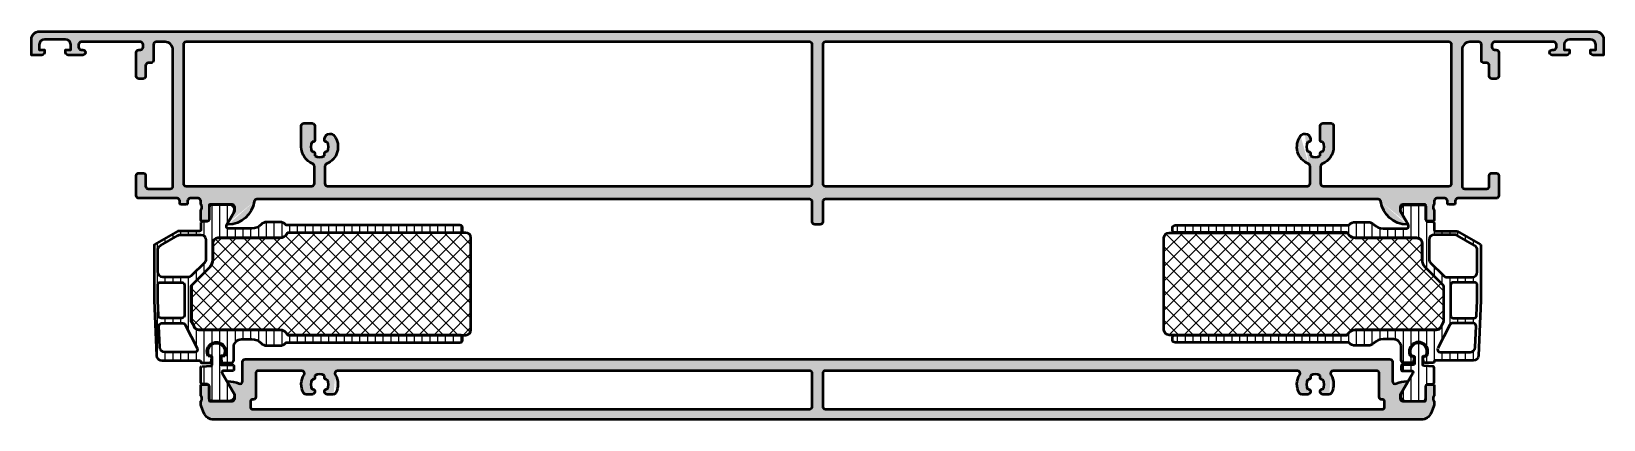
# Model space of a CAD drawing. Extents: x -30 to 270, y 11 to 85.
import ezdxf

# ---------------------------------------------------------------- set-up
doc = ezdxf.new("R2010")
doc.units = 0
for name, color, linetype, lineweight in [('0S-Alu contour', 7, 'Continuous', 50), ('0S-Alu hatch', 252, 'Continuous', 25), ('0S-Plastic contour', 254, 'Continuous', 50), ('0S-Plastic hatch', 253, 'Continuous', 25), ('0S-PT contour', 91, 'Continuous', 50), ('0S-PT hatch', 103, 'Continuous', 25)]:
    doc.layers.add(name, color=color, linetype=linetype, lineweight=lineweight)

# ---------------------------------------------------------------- blocks, each defined once
blk = doc.blocks.new('469740__A2565A49_B784_47BA_9C82_CCA1C5920F92_')
at = {"layer": '0S-Alu hatch'}
h = blk.add_hatch(color=256, dxfattribs=at)
edge = h.paths.add_edge_path()
edge.add_line((270, 83.5), (270, 80.5))
edge.add_line((270, 80.5), (268, 80.5))
edge.add_ellipse((268, 81), major_axis=(-0.5, 0), ratio=1, start_angle=0, end_angle=90, ccw=False)
edge.add_line((267.5, 81), (267.5, 81.5))
edge.add_line((267.5, 81.5), (268.5, 81.5))
edge.add_line((268.5, 81.5), (268.5, 82.5))
edge.add_arc((267.5, 82.5), 1, 0, 90)
edge.add_line((267.5, 83.5), (263.5, 83.5))
edge.add_arc((263.5, 82.5), 1, 90, 180)
edge.add_line((262.5, 82.5), (262.5, 81.5))
edge.add_line((262.5, 81.5), (263.5, 81.5))
edge.add_line((263.5, 81.5), (263.5, 81))
edge.add_ellipse((263, 81), major_axis=(-0.5, 0), ratio=1, start_angle=90, end_angle=180, ccw=False)
edge.add_line((263, 80.5), (260.2, 80.5))
edge.add_ellipse((260.2, 81), major_axis=(-0.5, 0), ratio=1, start_angle=-90, end_angle=90, ccw=False)
edge.add_line((260.2, 81.5), (260.5, 81.5))
edge.add_arc((260.5, 82), 0.5, 270, 360)
edge.add_line((261, 82), (261, 82.5))
edge.add_arc((260.5, 82.5), 0.5, 0, 90)
edge.add_line((260.5, 83), (249.2, 83))
edge.add_arc((249.2, 82.5), 0.5, 90, 180)
edge.add_line((248.7, 82.5), (248.7, 82))
edge.add_arc((249.2, 82), 0.5, 180, 270)
edge.add_line((249.2, 81.5), (249.5, 81.5))
edge.add_ellipse((249.5, 81), major_axis=(-0.5, 0), ratio=1, start_angle=180, end_angle=270, ccw=False)
edge.add_line((250, 81), (250, 76.5))
edge.add_ellipse((249.5, 76.5), major_axis=(-0.5, 0), ratio=1, start_angle=90, end_angle=180, ccw=False)
edge.add_line((249.5, 76), (248.7, 76))
edge.add_ellipse((248.7, 76.5), major_axis=(-0.5, 0), ratio=1, start_angle=0, end_angle=90, ccw=False)
edge.add_line((248.2, 76.5), (248.2, 78.5))
edge.add_arc((247.7, 78.5), 0.5, 0, 90)
edge.add_line((247.7, 79), (247.2, 79))
edge.add_ellipse((247.2, 79.5), major_axis=(-0.5, 0), ratio=1, start_angle=0, end_angle=90, ccw=False)
edge.add_line((246.7, 79.5), (246.7, 82.5))
edge.add_arc((246.2, 82.5), 0.5, 0, 90)
edge.add_line((246.2, 83), (244.5, 83))
edge.add_arc((244.5, 81.5), 1.5, 90, 180)
edge.add_line((243, 81.5), (243, 55.5))
edge.add_arc((243.5, 55.5), 0.5, 180, 270)
edge.add_line((243.5, 55), (247.7, 55))
edge.add_arc((247.7, 55.5), 0.5, 270, 360)
edge.add_line((248.2, 55.5), (248.2, 57.5))
edge.add_ellipse((248.7, 57.5), major_axis=(-0.5, 0), ratio=1, start_angle=270, end_angle=360, ccw=False)
edge.add_line((248.7, 58), (249.5, 58))
edge.add_ellipse((249.5, 57.5), major_axis=(-0.5, 0), ratio=1, start_angle=180, end_angle=270, ccw=False)
edge.add_line((250, 57.5), (250, 53.7))
edge.add_ellipse((249.5, 53.7), major_axis=(-0.5, 0), ratio=1, start_angle=90, end_angle=180, ccw=False)
edge.add_line((249.5, 53.2), (242.2, 53.2))
edge.add_arc((242.2, 52.7), 0.5, 90, 180)
edge.add_line((241.7, 52.7), (241.7, 52.2))
edge.add_ellipse((241.5, 52.2), major_axis=(-0.2, 0), ratio=1, start_angle=90, end_angle=180, ccw=False)
edge.add_line((241.5, 52), (240.4, 52))
edge.add_ellipse((240.4, 52.2), major_axis=(-0.2, 0), ratio=1, start_angle=0, end_angle=90, ccw=False)
edge.add_line((240.2, 52.2), (240.2, 52.7))
edge.add_arc((239.7, 52.7), 0.5, 0, 90)
edge.add_line((239.7, 53.2), (238.2, 53.2))
edge.add_arc((238.2, 52.7), 0.5, 90, 180)
edge.add_line((237.7, 52.7), (237.7, 52))
edge.add_arc((237.8, 51.72), 0.3, 109.4712, 180)
edge.add_line((237.5, 51.72), (237.5, 51.28))
edge.add_arc((237.8, 51.28), 0.3, 180, 250.5288)
edge.add_line((237.7, 51), (237.7, 49.1))
edge.add_ellipse((237.4, 49.1), major_axis=(-0.3, 0), ratio=1, start_angle=90, end_angle=180, ccw=False)
edge.add_line((237.4, 48.8), (236.41, 48.8))
edge.add_ellipse((236.41, 49.1), major_axis=(-0.3, 0), ratio=1, start_angle=0, end_angle=90, ccw=False)
edge.add_line((236.11, 49.1), (236.11, 51.8))
edge.add_arc((235.91, 51.8), 0.2, 0, 90)
edge.add_line((235.91, 52), (231.7, 52))
edge.add_arc((231.7, 51.5), 0.5, 90, 180)
edge.add_line((231.2, 51.5), (231.2, 50.8))
edge.add_line((231.2, 50.8), (232.59, 48.41))
edge.add_ellipse((232.47, 48.34), major_axis=(-0.138, 0), ratio=1, start_angle=90, end_angle=210, ccw=False)
edge.add_ellipse((232.47, 53.2), major_axis=(-5, 0), ratio=1, start_angle=7.312, end_angle=90, ccw=False)
edge.add_arc((227.01, 52.5), 0.5, 7.312, 90)
edge.add_line((227.01, 53), (121.5, 53))
edge.add_arc((121.5, 52.5), 0.5, 90, 180)
edge.add_line((121, 52.5), (121, 48.7))
edge.add_ellipse((120.5, 48.7), major_axis=(-0.5, 0), ratio=1, start_angle=90, end_angle=180, ccw=False)
edge.add_line((120.5, 48.2), (119.5, 48.2))
edge.add_ellipse((119.5, 48.7), major_axis=(-0.5, 0), ratio=1, start_angle=0, end_angle=90, ccw=False)
edge.add_line((119, 48.7), (119, 52.5))
edge.add_arc((118.5, 52.5), 0.5, 0, 90)
edge.add_line((118.5, 53), (13, 53))
edge.add_arc((13, 52.5), 0.5, 90, 172.688)
edge.add_ellipse((7.54, 53.2), major_axis=(-5, 0), ratio=1, start_angle=90, end_angle=172.688, ccw=False)
edge.add_ellipse((7.54, 48.34), major_axis=(-0.138, 0), ratio=1, start_angle=-30, end_angle=90, ccw=False)
edge.add_line((7.42, 48.41), (8.8, 50.8))
edge.add_line((8.8, 50.8), (8.8, 51.5))
edge.add_arc((8.3, 51.5), 0.5, 0, 90)
edge.add_line((8.3, 52), (4.09, 52))
edge.add_arc((4.09, 51.8), 0.2, 90, 180)
edge.add_line((3.89, 51.8), (3.89, 49.1))
edge.add_ellipse((3.59, 49.1), major_axis=(-0.3, 0), ratio=1, start_angle=90, end_angle=180, ccw=False)
edge.add_line((3.59, 48.8), (2.6, 48.8))
edge.add_ellipse((2.6, 49.1), major_axis=(-0.3, 0), ratio=1, start_angle=0, end_angle=90, ccw=False)
edge.add_line((2.3, 49.1), (2.3, 51))
edge.add_arc((2.2, 51.28), 0.3, 289.4712, 360)
edge.add_line((2.5, 51.28), (2.5, 51.72))
edge.add_arc((2.2, 51.72), 0.3, 0, 70.5288)
edge.add_line((2.3, 52), (2.3, 52.7))
edge.add_arc((1.8, 52.7), 0.5, 0, 90)
edge.add_line((1.8, 53.2), (0.3, 53.2))
edge.add_arc((0.3, 52.7), 0.5, 90, 180)
edge.add_line((-0.2, 52.7), (-0.2, 52.2))
edge.add_ellipse((-0.4, 52.2), major_axis=(-0.2, 0), ratio=1, start_angle=90, end_angle=180, ccw=False)
edge.add_line((-0.4, 52), (-1.5, 52))
edge.add_ellipse((-1.5, 52.2), major_axis=(-0.2, 0), ratio=1, start_angle=0, end_angle=90, ccw=False)
edge.add_line((-1.7, 52.2), (-1.7, 52.7))
edge.add_arc((-2.2, 52.7), 0.5, 0, 90)
edge.add_line((-2.2, 53.2), (-9.5, 53.2))
edge.add_ellipse((-9.5, 53.7), major_axis=(-0.5, 0), ratio=1, start_angle=0, end_angle=90, ccw=False)
edge.add_line((-10, 53.7), (-10, 57.5))
edge.add_ellipse((-9.5, 57.5), major_axis=(-0.5, 0), ratio=1, start_angle=270, end_angle=360, ccw=False)
edge.add_line((-9.5, 58), (-8.7, 58))
edge.add_ellipse((-8.7, 57.5), major_axis=(-0.5, 0), ratio=1, start_angle=180, end_angle=270, ccw=False)
edge.add_line((-8.2, 57.5), (-8.2, 55.5))
edge.add_arc((-7.7, 55.5), 0.5, 180, 270)
edge.add_line((-7.7, 55), (-3.5, 55))
edge.add_arc((-3.5, 55.5), 0.5, 270, 360)
edge.add_line((-3, 55.5), (-3, 81.5))
edge.add_arc((-4.5, 81.5), 1.5, 0, 90)
edge.add_line((-4.5, 83), (-6.2, 83))
edge.add_arc((-6.2, 82.5), 0.5, 90, 180)
edge.add_line((-6.7, 82.5), (-6.7, 79.5))
edge.add_ellipse((-7.2, 79.5), major_axis=(-0.5, 0), ratio=1, start_angle=90, end_angle=180, ccw=False)
edge.add_line((-7.2, 79), (-7.7, 79))
edge.add_arc((-7.7, 78.5), 0.5, 90, 180)
edge.add_line((-8.2, 78.5), (-8.2, 76.5))
edge.add_ellipse((-8.7, 76.5), major_axis=(-0.5, 0), ratio=1, start_angle=90, end_angle=180, ccw=False)
edge.add_line((-8.7, 76), (-9.5, 76))
edge.add_ellipse((-9.5, 76.5), major_axis=(-0.5, 0), ratio=1, start_angle=0, end_angle=90, ccw=False)
edge.add_line((-10, 76.5), (-10, 81))
edge.add_ellipse((-9.5, 81), major_axis=(-0.5, 0), ratio=1, start_angle=270, end_angle=360, ccw=False)
edge.add_line((-9.5, 81.5), (-9.2, 81.5))
edge.add_arc((-9.2, 82), 0.5, 270, 360)
edge.add_line((-8.7, 82), (-8.7, 82.5))
edge.add_arc((-9.2, 82.5), 0.5, 0, 90)
edge.add_line((-9.2, 83), (-20.5, 83))
edge.add_arc((-20.5, 82.5), 0.5, 90, 180)
edge.add_line((-21, 82.5), (-21, 82))
edge.add_arc((-20.5, 82), 0.5, 180, 270)
edge.add_line((-20.5, 81.5), (-20.2, 81.5))
edge.add_ellipse((-20.2, 81), major_axis=(-0.5, 0), ratio=1, start_angle=90, end_angle=270, ccw=False)
edge.add_line((-20.2, 80.5), (-23, 80.5))
edge.add_ellipse((-23, 81), major_axis=(-0.5, 0), ratio=1, start_angle=0, end_angle=90, ccw=False)
edge.add_line((-23.5, 81), (-23.5, 81.5))
edge.add_line((-23.5, 81.5), (-22.5, 81.5))
edge.add_line((-22.5, 81.5), (-22.5, 82.5))
edge.add_arc((-23.5, 82.5), 1, 0, 90)
edge.add_line((-23.5, 83.5), (-27.5, 83.5))
edge.add_arc((-27.5, 82.5), 1, 90, 180)
edge.add_line((-28.5, 82.5), (-28.5, 81.5))
edge.add_line((-28.5, 81.5), (-27.5, 81.5))
edge.add_line((-27.5, 81.5), (-27.5, 81))
edge.add_ellipse((-28, 81), major_axis=(-0.5, 0), ratio=1, start_angle=90, end_angle=180, ccw=False)
edge.add_line((-28, 80.5), (-30, 80.5))
edge.add_line((-30, 80.5), (-30, 83.5))
edge.add_ellipse((-28.5, 83.5), major_axis=(-1.5, 0), ratio=1, start_angle=270, end_angle=360, ccw=False)
edge.add_line((-28.5, 85), (268.5, 85))
edge.add_ellipse((268.5, 83.5), major_axis=(-1.5, 0), ratio=1, start_angle=180, end_angle=270, ccw=False)
edge = h.paths.add_edge_path()
edge.add_arc((118.5, 56), 0.5, 270, 360)
edge.add_line((119, 56), (119, 82.5))
edge.add_arc((118.5, 82.5), 0.5, 0, 90)
edge.add_line((118.5, 83), (-0.5, 83))
edge.add_arc((-0.5, 82.5), 0.5, 90, 180)
edge.add_line((-1, 82.5), (-1, 56))
edge.add_arc((-0.5, 56), 0.5, 180, 270)
edge.add_line((-0.5, 55.5), (23.5, 55.5))
edge.add_arc((23.5, 56), 0.5, 270, 360)
edge.add_line((24, 56), (24, 59.29))
edge.add_arc((23.5, 59.29), 0.5, 0, 67.9757)
edge.add_ellipse((25, 63), major_axis=(-3.5, 0), ratio=1, start_angle=0, end_angle=67.9757, ccw=False)
edge.add_line((21.5, 63), (21.5, 67))
edge.add_ellipse((22, 67), major_axis=(-0.5, 0), ratio=1, start_angle=270, end_angle=360, ccw=False)
edge.add_line((22, 67.5), (23.55, 67.5))
edge.add_ellipse((23.55, 67), major_axis=(-0.5, 0), ratio=1, start_angle=180, end_angle=270, ccw=False)
edge.add_line((24.05, 67), (24.05, 64.23))
edge.add_ellipse((23.75, 64.23), major_axis=(-0.3, 0), ratio=1, start_angle=60.0622, end_angle=180, ccw=False)
edge.add_arc((25, 63), 1.7, 145.4229, 214.5771)
edge.add_ellipse((23.75, 61.78), major_axis=(-0.3, 0), ratio=1, start_angle=180, end_angle=299.9378, ccw=False)
edge.add_line((24.05, 61.78), (24.05, 61.3))
edge.add_arc((25, 63), 1.95, 240.8446, 299.1554)
edge.add_line((25.95, 61.3), (25.95, 61.78))
edge.add_ellipse((26.25, 61.78), major_axis=(-0.3, 0), ratio=1, start_angle=240.0622, end_angle=360, ccw=False)
edge.add_arc((25, 63), 1.7, 325.4229, 394.5771)
edge.add_ellipse((26.25, 64.23), major_axis=(-0.3, 0), ratio=1, start_angle=0, end_angle=119.9378, ccw=False)
edge.add_line((25.95, 64.23), (25.95, 64.5))
edge.add_ellipse((26.95, 64.5), major_axis=(-1, 0), ratio=1, start_angle=270, end_angle=360, ccw=False)
edge.add_line((26.95, 65.5), (27, 65.5))
edge.add_ellipse((27, 64.5), major_axis=(-1, 0), ratio=1, start_angle=216.8699, end_angle=270, ccw=False)
edge.add_ellipse((25, 63), major_axis=(-3.5, 0), ratio=1, start_angle=112.0243, end_angle=216.8699, ccw=False)
edge.add_arc((26.5, 59.29), 0.5, 112.0243, 180)
edge.add_line((26, 59.29), (26, 56))
edge.add_arc((26.5, 56), 0.5, 180, 270)
edge.add_line((26.5, 55.5), (118.5, 55.5))
edge = h.paths.add_edge_path()
edge.add_line((241, 56), (241, 82.5))
edge.add_arc((240.5, 82.5), 0.5, 0, 90)
edge.add_line((240.5, 83), (121.5, 83))
edge.add_arc((121.5, 82.5), 0.5, 90, 180)
edge.add_line((121, 82.5), (121, 56))
edge.add_arc((121.5, 56), 0.5, 180, 270)
edge.add_line((121.5, 55.5), (213.5, 55.5))
edge.add_arc((213.5, 56), 0.5, 270, 360)
edge.add_line((214, 56), (214, 59.29))
edge.add_arc((213.5, 59.29), 0.5, 0, 67.9757)
edge.add_ellipse((215, 63), major_axis=(-3.5, 0), ratio=1, start_angle=-36.8699, end_angle=67.9757, ccw=False)
edge.add_ellipse((213, 64.5), major_axis=(-1, 0), ratio=1, start_angle=270, end_angle=323.1301, ccw=False)
edge.add_line((213, 65.5), (213.05, 65.5))
edge.add_ellipse((213.05, 64.5), major_axis=(-1, 0), ratio=1, start_angle=180, end_angle=270, ccw=False)
edge.add_line((214.05, 64.5), (214.05, 64.23))
edge.add_ellipse((213.75, 64.23), major_axis=(-0.3, 0), ratio=1, start_angle=60.0622, end_angle=180, ccw=False)
edge.add_arc((215, 63), 1.7, 145.4229, 214.5771)
edge.add_ellipse((213.75, 61.78), major_axis=(-0.3, 0), ratio=1, start_angle=180, end_angle=299.9378, ccw=False)
edge.add_line((214.05, 61.78), (214.05, 61.3))
edge.add_arc((215, 63), 1.95, 240.8446, 299.1554)
edge.add_line((215.95, 61.3), (215.95, 61.78))
edge.add_ellipse((216.25, 61.78), major_axis=(-0.3, 0), ratio=1, start_angle=240.0622, end_angle=360, ccw=False)
edge.add_arc((215, 63), 1.7, 325.4229, 394.5771)
edge.add_ellipse((216.25, 64.23), major_axis=(-0.3, 0), ratio=1, start_angle=0, end_angle=119.9378, ccw=False)
edge.add_line((215.95, 64.23), (215.95, 67))
edge.add_ellipse((216.45, 67), major_axis=(-0.5, 0), ratio=1, start_angle=270, end_angle=360, ccw=False)
edge.add_line((216.45, 67.5), (218, 67.5))
edge.add_ellipse((218, 67), major_axis=(-0.5, 0), ratio=1, start_angle=180, end_angle=270, ccw=False)
edge.add_line((218.5, 67), (218.5, 63))
edge.add_ellipse((215, 63), major_axis=(-3.5, 0), ratio=1, start_angle=112.0243, end_angle=180, ccw=False)
edge.add_arc((216.5, 59.29), 0.5, 112.0243, 180)
edge.add_line((216, 59.29), (216, 56))
edge.add_arc((216.5, 56), 0.5, 180, 270)
edge.add_line((216.5, 55.5), (240.5, 55.5))
edge.add_arc((240.5, 56), 0.5, 270, 360)
at = {"layer": '0S-Alu contour', "color": 7}
for points in [[(-28.5, 85), (268.5, 85)], [(-28, 80.5), (-30, 80.5), (-30, 83.5)], [(-28.5, 82.5), (-28.5, 81.5), (-27.5, 81.5), (-27.5, 81)], [(-23.5, 83.5), (-27.5, 83.5)], [(-23.5, 81), (-23.5, 81.5), (-22.5, 81.5), (-22.5, 82.5)], [(-21, 82.5), (-21, 82)], [(-9.2, 83), (-20.5, 83)], [(-20.5, 81.5), (-20.2, 81.5)], [(-10, 76.5), (-10, 81)], [(-9.5, 81.5), (-9.2, 81.5)], [(-8.7, 82), (-8.7, 82.5)], [(-6.7, 82.5), (-6.7, 79.5)], [(-4.5, 83), (-6.2, 83)], [(-3, 55.5), (-3, 81.5)], [(-1, 82.5), (-1, 56)], [(118.5, 83), (-0.5, 83)], [(119, 56), (119, 82.5)], [(121, 82.5), (121, 56)], [(240.5, 83), (121.5, 83)], [(241, 56), (241, 82.5)], [(243, 81.5), (243, 55.5)], [(246.2, 83), (244.5, 83)], [(246.7, 79.5), (246.7, 82.5)], [(248.7, 82.5), (248.7, 82)], [(260.5, 83), (249.2, 83)], [(249.2, 81.5), (249.5, 81.5)], [(250, 81), (250, 76.5)], [(260.2, 81.5), (260.5, 81.5)], [(261, 82), (261, 82.5)], [(262.5, 82.5), (262.5, 81.5), (263.5, 81.5), (263.5, 81)], [(267.5, 83.5), (263.5, 83.5)], [(267.5, 81), (267.5, 81.5), (268.5, 81.5), (268.5, 82.5)], [(270, 83.5), (270, 80.5), (268, 80.5)], [(-20.2, 80.5), (-23, 80.5)], [(-8.2, 78.5), (-8.2, 76.5)], [(-7.2, 79), (-7.7, 79)], [(247.7, 79), (247.2, 79)], [(248.2, 76.5), (248.2, 78.5)], [(263, 80.5), (260.2, 80.5)], [(-8.7, 76), (-9.5, 76)], [(249.5, 76), (248.7, 76)], [(21.5, 63), (21.5, 67)], [(22, 67.5), (23.55, 67.5)], [(24.05, 67), (24.05, 64.23)], [(215.95, 64.23), (215.95, 67)], [(216.45, 67.5), (218, 67.5)], [(218.5, 67), (218.5, 63)], [(25.95, 64.23), (25.95, 64.5)], [(26.95, 65.5), (27, 65.5)], [(213, 65.5), (213.05, 65.5)], [(214.05, 64.5), (214.05, 64.23)], [(24.05, 61.78), (24.05, 61.3)], [(25.95, 61.3), (25.95, 61.78)], [(214.05, 61.78), (214.05, 61.3)], [(215.95, 61.3), (215.95, 61.78)], [(-10, 53.7), (-10, 57.5)], [(-9.5, 58), (-8.7, 58)], [(-8.2, 57.5), (-8.2, 55.5)], [(24, 56), (24, 59.29)], [(26, 59.29), (26, 56)], [(214, 56), (214, 59.29)], [(216, 59.29), (216, 56)], [(248.2, 55.5), (248.2, 57.5)], [(248.7, 58), (249.5, 58)], [(250, 57.5), (250, 53.7)], [(-7.7, 55), (-3.5, 55)], [(-0.5, 55.5), (23.5, 55.5)], [(26.5, 55.5), (118.5, 55.5)], [(121.5, 55.5), (213.5, 55.5)], [(216.5, 55.5), (240.5, 55.5)], [(243.5, 55), (247.7, 55)], [(-2.2, 53.2), (-9.5, 53.2)], [(-1.7, 52.2), (-1.7, 52.7)], [(-0.4, 52), (-1.5, 52)], [(-0.2, 52.7), (-0.2, 52.2)], [(1.8, 53.2), (0.3, 53.2)], [(2.3, 52), (2.3, 52.7)], [(2.3, 49.1), (2.3, 51)], [(2.5, 51.28), (2.5, 51.72)], [(3.89, 51.8), (3.89, 49.1)], [(8.3, 52), (4.09, 52)], [(7.42, 48.41), (8.8, 50.8), (8.8, 51.5)], [(118.5, 53), (13, 53)], [(119, 48.7), (119, 52.5)], [(121, 52.5), (121, 48.7)], [(227.01, 53), (121.5, 53)], [(231.2, 51.5), (231.2, 50.8), (232.59, 48.41)], [(235.91, 52), (231.7, 52)], [(236.11, 49.1), (236.11, 51.8)], [(237.5, 51.72), (237.5, 51.28)], [(237.7, 52.7), (237.7, 52)], [(237.7, 51), (237.7, 49.1)], [(239.7, 53.2), (238.2, 53.2)], [(240.2, 52.2), (240.2, 52.7)], [(241.5, 52), (240.4, 52)], [(241.7, 52.7), (241.7, 52.2)], [(249.5, 53.2), (242.2, 53.2)], [(3.59, 48.8), (2.6, 48.8)], [(120.5, 48.2), (119.5, 48.2)], [(237.4, 48.8), (236.41, 48.8)]]:
    blk.add_lwpolyline(points, dxfattribs=at)
at = {"layer": '0S-Alu contour', "color": 7, "extrusion": (0, 0, -1)}
for centre, radius, start, end in [((28.5, 83.5), 1.5, 0, 90), ((-268.5, 83.5), 1.5, 90, 180), ((28, 81), 0.5, 180, 270), ((23, 81), 0.5, 270, 0), ((20.2, 81), 0.5, 90, 270), ((9.5, 81), 0.5, 0, 90), ((-249.5, 81), 0.5, 90, 180), ((-260.2, 81), 0.5, 270, 90), ((-263, 81), 0.5, 180, 270), ((-268, 81), 0.5, 270, 0), ((7.2, 79.5), 0.5, 180, 270), ((-247.2, 79.5), 0.5, 270, 0), ((9.5, 76.5), 0.5, 270, 0), ((8.7, 76.5), 0.5, 180, 270), ((-248.7, 76.5), 0.5, 270, 0), ((-249.5, 76.5), 0.5, 180, 270), ((-22, 67), 0.5, 0, 90), ((-23.55, 67), 0.5, 90, 180), ((-216.45, 67), 0.5, 0, 90), ((-218, 67), 0.5, 90, 180), ((-25, 63), 3.5, 292.0243, 0), ((-23.75, 64.23), 0.3, 180, 299.9378), ((-26.95, 64.5), 1, 0, 90), ((-26.25, 64.23), 0.3, 240.0622, 0), ((-25, 63), 3.5, 143.1301, 247.9757), ((-27, 64.5), 1, 90, 143.1301), ((-215, 63), 3.5, 292.0243, 36.8699), ((-213, 64.5), 1, 36.8699, 90), ((-213.05, 64.5), 1, 90, 180), ((-213.75, 64.23), 0.3, 180, 299.9378), ((-216.25, 64.23), 0.3, 240.0622, 0), ((-215, 63), 3.5, 180, 247.9757), ((-23.75, 61.78), 0.3, 60.0622, 180), ((-26.25, 61.78), 0.3, 0, 119.9378), ((-213.75, 61.78), 0.3, 60.0622, 180), ((-216.25, 61.78), 0.3, 0, 119.9378), ((9.5, 57.5), 0.5, 0, 90), ((8.7, 57.5), 0.5, 90, 180), ((-248.7, 57.5), 0.5, 0, 90), ((-249.5, 57.5), 0.5, 90, 180), ((9.5, 53.7), 0.5, 270, 0), ((1.5, 52.2), 0.2, 270, 0), ((0.4, 52.2), 0.2, 180, 270), ((-7.54, 53.2), 5, 187.312, 270), ((-232.47, 53.2), 5, 270, 352.688), ((-240.4, 52.2), 0.2, 270, 0), ((-241.5, 52.2), 0.2, 180, 270), ((-249.5, 53.7), 0.5, 180, 270), ((-2.6, 49.1), 0.3, 270, 0), ((-3.59, 49.1), 0.3, 180, 270), ((-7.54, 48.34), 0.138, 270, 30), ((-119.5, 48.7), 0.5, 270, 0), ((-120.5, 48.7), 0.5, 180, 270), ((-232.47, 48.34), 0.138, 150, 270), ((-236.41, 49.1), 0.3, 270, 0), ((-237.4, 49.1), 0.3, 180, 270)]:
    blk.add_arc(centre, radius, start, end, dxfattribs=at)
at = {"layer": '0S-Alu contour', "color": 7}
for centre, radius, start, end in [((-27.5, 82.5), 1, 90, 180), ((-23.5, 82.5), 1, 0, 90), ((-20.5, 82.5), 0.5, 90, 180), ((-20.5, 82), 0.5, 180, 270), ((-9.2, 82.5), 0.5, 0, 90), ((-9.2, 82), 0.5, 270, 0), ((-6.2, 82.5), 0.5, 90, 180), ((-4.5, 81.5), 1.5, 0, 90), ((-0.5, 82.5), 0.5, 90, 180), ((118.5, 82.5), 0.5, 0, 90), ((121.5, 82.5), 0.5, 90, 180), ((240.5, 82.5), 0.5, 0, 90), ((244.5, 81.5), 1.5, 90, 180), ((246.2, 82.5), 0.5, 0, 90), ((249.2, 82.5), 0.5, 90, 180), ((249.2, 82), 0.5, 180, 270), ((260.5, 82.5), 0.5, 0, 90), ((260.5, 82), 0.5, 270, 0), ((263.5, 82.5), 1, 90, 180), ((267.5, 82.5), 1, 0, 90), ((-7.7, 78.5), 0.5, 90, 180), ((247.7, 78.5), 0.5, 0, 90), ((25, 63), 1.7, 145.4229, 214.5771), ((25, 63), 1.7, 325.4229, 34.5771), ((215, 63), 1.7, 145.4229, 214.5771), ((215, 63), 1.7, 325.4229, 34.5771), ((25, 63), 1.95, 240.8446, 299.1554), ((215, 63), 1.95, 240.8446, 299.1554), ((23.5, 59.29), 0.5, 0, 67.9757), ((26.5, 59.29), 0.5, 112.0243, 180), ((213.5, 59.29), 0.5, 0, 67.9757), ((216.5, 59.29), 0.5, 112.0243, 180), ((-7.7, 55.5), 0.5, 180, 270), ((-3.5, 55.5), 0.5, 270, 0), ((-0.5, 56), 0.5, 180, 270), ((23.5, 56), 0.5, 270, 0), ((26.5, 56), 0.5, 180, 270), ((118.5, 56), 0.5, 270, 0), ((121.5, 56), 0.5, 180, 270), ((213.5, 56), 0.5, 270, 0), ((216.5, 56), 0.5, 180, 270), ((240.5, 56), 0.5, 270, 0), ((243.5, 55.5), 0.5, 180, 270), ((247.7, 55.5), 0.5, 270, 0), ((-2.2, 52.7), 0.5, 0, 90), ((0.3, 52.7), 0.5, 90, 180), ((1.8, 52.7), 0.5, 0, 90), ((2.2, 51.72), 0.3, 0, 70.5288), ((2.2, 51.28), 0.3, 289.4712, 0), ((4.09, 51.8), 0.2, 90, 180), ((8.3, 51.5), 0.5, 0, 90), ((13, 52.5), 0.5, 90, 172.688), ((118.5, 52.5), 0.5, 0, 90), ((121.5, 52.5), 0.5, 90, 180), ((227.01, 52.5), 0.5, 7.312, 90), ((231.7, 51.5), 0.5, 90, 180), ((235.91, 51.8), 0.2, 0, 90), ((237.8, 51.72), 0.3, 109.4712, 180), ((237.8, 51.28), 0.3, 180, 250.5288), ((238.2, 52.7), 0.5, 90, 180), ((239.7, 52.7), 0.5, 0, 90), ((242.2, 52.7), 0.5, 90, 180)]:
    blk.add_arc(centre, radius, start, end, dxfattribs=at)
blk = doc.blocks.new('469850__F051C83A_96AC_48D7_9690_CF535DD51E47_')
at = {"layer": '0S-Alu hatch'}
h = blk.add_hatch(color=256, dxfattribs=at)
edge = h.paths.add_edge_path()
edge.add_arc((237.8, 14.78), 0.3, 180, 250.5288)
edge.add_line((237.7, 14.5), (237.7, 14.18))
edge.add_ellipse((235.7, 14.18), major_axis=(-2, 0), ratio=1, start_angle=158.5, end_angle=180, ccw=False)
edge.add_line((237.56, 13.45), (237.1, 12.27))
edge.add_ellipse((235.24, 13), major_axis=(-2, 0), ratio=1, start_angle=90, end_angle=158.5, ccw=False)
edge.add_line((235.24, 11), (4.77, 11))
edge.add_ellipse((4.77, 13), major_axis=(-2, 0), ratio=1, start_angle=21.5, end_angle=90, ccw=False)
edge.add_line((2.91, 12.27), (2.44, 13.45))
edge.add_ellipse((4.3, 14.18), major_axis=(-2, 0), ratio=1, start_angle=0, end_angle=21.5, ccw=False)
edge.add_line((2.3, 14.18), (2.3, 14.5))
edge.add_arc((2.2, 14.78), 0.3, 289.4712, 360)
edge.add_line((2.5, 14.78), (2.5, 15.22))
edge.add_arc((2.2, 15.22), 0.3, 0, 70.5288)
edge.add_line((2.3, 15.5), (2.3, 17.4))
edge.add_ellipse((2.6, 17.4), major_axis=(-0.3, 0), ratio=1, start_angle=270, end_angle=360, ccw=False)
edge.add_line((2.6, 17.7), (3.59, 17.7))
edge.add_ellipse((3.59, 17.4), major_axis=(-0.3, 0), ratio=1, start_angle=180, end_angle=270, ccw=False)
edge.add_line((3.89, 17.4), (3.89, 14.7))
edge.add_arc((4.09, 14.7), 0.2, 180, 270)
edge.add_line((4.09, 14.5), (8.3, 14.5))
edge.add_arc((8.3, 15), 0.5, 270, 360)
edge.add_line((8.8, 15), (8.8, 15.7))
edge.add_line((8.8, 15.7), (7.42, 18.09))
edge.add_ellipse((7.54, 18.16), major_axis=(-0.138, 0), ratio=1, start_angle=-90, end_angle=30, ccw=False)
edge.add_ellipse((7.54, 13.3), major_axis=(-5, 0), ratio=1, start_angle=245.7166, end_angle=270, ccw=False)
edge.add_arc((9.8, 18.31), 0.5, 245.7166, 360)
edge.add_line((10.3, 18.31), (10.3, 22))
edge.add_ellipse((10.8, 22), major_axis=(-0.5, 0), ratio=1, start_angle=270, end_angle=360, ccw=False)
edge.add_line((10.8, 22.5), (229.2, 22.5))
edge.add_ellipse((229.2, 22), major_axis=(-0.5, 0), ratio=1, start_angle=180, end_angle=270, ccw=False)
edge.add_line((229.7, 22), (229.7, 18.31))
edge.add_arc((230.2, 18.31), 0.5, 180, 294.2834)
edge.add_ellipse((232.47, 13.3), major_axis=(-5, 0), ratio=1, start_angle=270, end_angle=294.2834, ccw=False)
edge.add_ellipse((232.47, 18.16), major_axis=(-0.138, 0), ratio=1, start_angle=150, end_angle=270, ccw=False)
edge.add_line((232.59, 18.09), (231.2, 15.7))
edge.add_line((231.2, 15.7), (231.2, 15))
edge.add_arc((231.7, 15), 0.5, 180, 270)
edge.add_line((231.7, 14.5), (235.91, 14.5))
edge.add_arc((235.91, 14.7), 0.2, 270, 360)
edge.add_line((236.11, 14.7), (236.11, 17.4))
edge.add_ellipse((236.41, 17.4), major_axis=(-0.3, 0), ratio=1, start_angle=270, end_angle=360, ccw=False)
edge.add_line((236.41, 17.7), (237.4, 17.7))
edge.add_ellipse((237.4, 17.4), major_axis=(-0.3, 0), ratio=1, start_angle=180, end_angle=270, ccw=False)
edge.add_line((237.7, 17.4), (237.7, 15.5))
edge.add_arc((237.8, 15.22), 0.3, 109.4712, 180)
edge.add_line((237.5, 15.22), (237.5, 14.78))
edge = h.paths.add_edge_path()
edge.add_arc((21.6, 19.8), 0.5, 328.3318, 450)
edge.add_line((21.6, 20.3), (13.3, 20.3))
edge.add_arc((13.3, 19.8), 0.5, 90, 180)
edge.add_line((12.8, 19.8), (12.8, 15.3))
edge.add_ellipse((12.3, 15.3), major_axis=(-0.5, 0), ratio=1, start_angle=90, end_angle=180, ccw=False)
edge.add_line((12.3, 14.8), (12.1, 14.8))
edge.add_arc((12.1, 14.5), 0.3, 90, 180)
edge.add_line((11.8, 14.5), (11.8, 13.3))
edge.add_arc((12.1, 13.3), 0.3, 180, 270)
edge.add_line((12.1, 13), (118.5, 13))
edge.add_arc((118.5, 13.5), 0.5, 270, 360)
edge.add_line((119, 13.5), (119, 19.8))
edge.add_arc((118.5, 19.8), 0.5, 0, 90)
edge.add_line((118.5, 20.3), (28.41, 20.3))
edge.add_arc((28.41, 19.8), 0.5, 90, 211.6682)
edge.add_ellipse((25, 17.7), major_axis=(-3.5, 0), ratio=1, start_angle=152.1819, end_angle=211.6682, ccw=False)
edge.add_ellipse((27.66, 16.3), major_axis=(-0.5, 0), ratio=1, start_angle=90, end_angle=152.1819, ccw=False)
edge.add_line((27.66, 15.8), (26.45, 15.8))
edge.add_ellipse((26.45, 16.3), major_axis=(-0.5, 0), ratio=1, start_angle=0, end_angle=90, ccw=False)
edge.add_line((25.95, 16.3), (25.95, 16.48))
edge.add_ellipse((26.25, 16.48), major_axis=(-0.3, 0), ratio=1, start_angle=240.0622, end_angle=360, ccw=False)
edge.add_arc((25, 17.7), 1.7, 325.4229, 394.5771)
edge.add_ellipse((26.25, 18.93), major_axis=(-0.3, 0), ratio=1, start_angle=0, end_angle=119.9378, ccw=False)
edge.add_line((25.95, 18.93), (25.95, 19.4))
edge.add_arc((25, 17.7), 1.95, 60.8446, 119.1554)
edge.add_line((24.05, 19.4), (24.05, 18.93))
edge.add_ellipse((23.75, 18.93), major_axis=(-0.3, 0), ratio=1, start_angle=60.0622, end_angle=180, ccw=False)
edge.add_arc((25, 17.7), 1.7, 145.4229, 214.5771)
edge.add_ellipse((23.75, 16.48), major_axis=(-0.3, 0), ratio=1, start_angle=180, end_angle=299.9378, ccw=False)
edge.add_line((24.05, 16.48), (24.05, 16.3))
edge.add_ellipse((23.55, 16.3), major_axis=(-0.5, 0), ratio=1, start_angle=90, end_angle=180, ccw=False)
edge.add_line((23.55, 15.8), (22.35, 15.8))
edge.add_ellipse((22.35, 16.3), major_axis=(-0.5, 0), ratio=1, start_angle=27.8181, end_angle=90, ccw=False)
edge.add_ellipse((25, 17.7), major_axis=(-3.5, 0), ratio=1, start_angle=-31.6682, end_angle=27.8181, ccw=False)
edge = h.paths.add_edge_path()
edge.add_ellipse((215, 17.7), major_axis=(-3.5, 0), ratio=1, start_angle=-31.6682, end_angle=27.8181, ccw=False)
edge.add_arc((211.6, 19.8), 0.5, 328.3318, 450)
edge.add_line((211.6, 20.3), (121.5, 20.3))
edge.add_arc((121.5, 19.8), 0.5, 90, 180)
edge.add_line((121, 19.8), (121, 13.5))
edge.add_arc((121.5, 13.5), 0.5, 180, 270)
edge.add_line((121.5, 13), (227.9, 13))
edge.add_arc((227.9, 13.3), 0.3, 270, 360)
edge.add_line((228.2, 13.3), (228.2, 14.5))
edge.add_arc((227.9, 14.5), 0.3, 0, 90)
edge.add_line((227.9, 14.8), (227.7, 14.8))
edge.add_ellipse((227.7, 15.3), major_axis=(-0.5, 0), ratio=1, start_angle=0, end_angle=90, ccw=False)
edge.add_line((227.2, 15.3), (227.2, 19.8))
edge.add_arc((226.7, 19.8), 0.5, 0, 90)
edge.add_line((226.7, 20.3), (218.41, 20.3))
edge.add_arc((218.41, 19.8), 0.5, 90, 211.6682)
edge.add_ellipse((215, 17.7), major_axis=(-3.5, 0), ratio=1, start_angle=152.1819, end_angle=211.6682, ccw=False)
edge.add_ellipse((217.66, 16.3), major_axis=(-0.5, 0), ratio=1, start_angle=90, end_angle=152.1819, ccw=False)
edge.add_line((217.66, 15.8), (216.45, 15.8))
edge.add_ellipse((216.45, 16.3), major_axis=(-0.5, 0), ratio=1, start_angle=0, end_angle=90, ccw=False)
edge.add_line((215.95, 16.3), (215.95, 16.48))
edge.add_ellipse((216.25, 16.48), major_axis=(-0.3, 0), ratio=1, start_angle=240.0622, end_angle=360, ccw=False)
edge.add_arc((215, 17.7), 1.7, 325.4229, 394.5771)
edge.add_ellipse((216.25, 18.93), major_axis=(-0.3, 0), ratio=1, start_angle=0, end_angle=119.9378, ccw=False)
edge.add_line((215.95, 18.93), (215.95, 19.4))
edge.add_arc((215, 17.7), 1.95, 60.8446, 119.1554)
edge.add_line((214.05, 19.4), (214.05, 18.93))
edge.add_ellipse((213.75, 18.93), major_axis=(-0.3, 0), ratio=1, start_angle=60.0622, end_angle=180, ccw=False)
edge.add_arc((215, 17.7), 1.7, 145.4229, 214.5771)
edge.add_ellipse((213.75, 16.48), major_axis=(-0.3, 0), ratio=1, start_angle=180, end_angle=299.9378, ccw=False)
edge.add_line((214.05, 16.48), (214.05, 16.3))
edge.add_ellipse((213.55, 16.3), major_axis=(-0.5, 0), ratio=1, start_angle=90, end_angle=180, ccw=False)
edge.add_line((213.55, 15.8), (212.35, 15.8))
edge.add_ellipse((212.35, 16.3), major_axis=(-0.5, 0), ratio=1, start_angle=27.8181, end_angle=90, ccw=False)
at = {"layer": '0S-Alu contour', "color": 7}
for points in [[(10.3, 18.31), (10.3, 22)], [(10.8, 22.5), (229.2, 22.5)], [(229.7, 22), (229.7, 18.31)], [(8.8, 15), (8.8, 15.7), (7.42, 18.09)], [(12.8, 19.8), (12.8, 15.3)], [(21.6, 20.3), (13.3, 20.3)], [(24.05, 19.4), (24.05, 18.93)], [(25.95, 18.93), (25.95, 19.4)], [(118.5, 20.3), (28.41, 20.3)], [(119, 13.5), (119, 19.8)], [(121, 19.8), (121, 13.5)], [(211.6, 20.3), (121.5, 20.3)], [(214.05, 19.4), (214.05, 18.93)], [(215.95, 18.93), (215.95, 19.4)], [(226.7, 20.3), (218.41, 20.3)], [(227.2, 15.3), (227.2, 19.8)], [(232.59, 18.09), (231.2, 15.7), (231.2, 15)], [(2.3, 15.5), (2.3, 17.4)], [(2.5, 14.78), (2.5, 15.22)], [(2.6, 17.7), (3.59, 17.7)], [(3.89, 17.4), (3.89, 14.7)], [(23.55, 15.8), (22.35, 15.8)], [(24.05, 16.48), (24.05, 16.3)], [(25.95, 16.3), (25.95, 16.48)], [(27.66, 15.8), (26.45, 15.8)], [(213.55, 15.8), (212.35, 15.8)], [(214.05, 16.48), (214.05, 16.3)], [(215.95, 16.3), (215.95, 16.48)], [(217.66, 15.8), (216.45, 15.8)], [(236.11, 14.7), (236.11, 17.4)], [(236.41, 17.7), (237.4, 17.7)], [(237.5, 15.22), (237.5, 14.78)], [(237.7, 17.4), (237.7, 15.5)], [(2.3, 14.18), (2.3, 14.5)], [(2.91, 12.27), (2.44, 13.45)], [(4.09, 14.5), (8.3, 14.5)], [(11.8, 14.5), (11.8, 13.3)], [(12.3, 14.8), (12.1, 14.8)], [(12.1, 13), (118.5, 13)], [(121.5, 13), (227.9, 13)], [(227.9, 14.8), (227.7, 14.8)], [(228.2, 13.3), (228.2, 14.5)], [(231.7, 14.5), (235.91, 14.5)], [(237.56, 13.45), (237.1, 12.27)], [(237.7, 14.5), (237.7, 14.18)], [(235.24, 11), (4.77, 11)]]:
    blk.add_lwpolyline(points, dxfattribs=at)
at = {"layer": '0S-Alu contour', "color": 7, "extrusion": (0, 0, -1)}
for centre, radius, start, end in [((-10.8, 22), 0.5, 0, 90), ((-229.2, 22), 0.5, 90, 180), ((-7.54, 18.16), 0.138, 330, 90), ((-7.54, 13.3), 5, 90, 114.2834), ((-25, 17.7), 3.5, 332.1819, 31.6682), ((-23.75, 18.93), 0.3, 180, 299.9378), ((-26.25, 18.93), 0.3, 240.0622, 0), ((-25, 17.7), 3.5, 148.3318, 207.8181), ((-215, 17.7), 3.5, 332.1819, 31.6682), ((-213.75, 18.93), 0.3, 180, 299.9378), ((-216.25, 18.93), 0.3, 240.0622, 0), ((-215, 17.7), 3.5, 148.3318, 207.8181), ((-232.47, 13.3), 5, 65.7166, 90), ((-232.47, 18.16), 0.138, 90, 210), ((-2.6, 17.4), 0.3, 0, 90), ((-3.59, 17.4), 0.3, 90, 180), ((-12.3, 15.3), 0.5, 180, 270), ((-22.35, 16.3), 0.5, 270, 332.1819), ((-23.55, 16.3), 0.5, 180, 270), ((-23.75, 16.48), 0.3, 60.0622, 180), ((-26.25, 16.48), 0.3, 0, 119.9378), ((-26.45, 16.3), 0.5, 270, 0), ((-27.66, 16.3), 0.5, 207.8181, 270), ((-212.35, 16.3), 0.5, 270, 332.1819), ((-213.55, 16.3), 0.5, 180, 270), ((-213.75, 16.48), 0.3, 60.0622, 180), ((-216.25, 16.48), 0.3, 0, 119.9378), ((-216.45, 16.3), 0.5, 270, 0), ((-217.66, 16.3), 0.5, 207.8181, 270), ((-227.7, 15.3), 0.5, 270, 0), ((-236.41, 17.4), 0.3, 0, 90), ((-237.4, 17.4), 0.3, 90, 180), ((-4.3, 14.18), 2, 338.5, 0), ((-4.77, 13), 2, 270, 338.5), ((-235.24, 13), 2, 201.5, 270), ((-235.7, 14.18), 2, 180, 201.5)]:
    blk.add_arc(centre, radius, start, end, dxfattribs=at)
at = {"layer": '0S-Alu contour', "color": 7}
for centre, radius, start, end in [((9.8, 18.31), 0.5, 245.7166, 0), ((13.3, 19.8), 0.5, 90, 180), ((21.6, 19.8), 0.5, 328.3318, 90), ((25, 17.7), 1.7, 145.4229, 214.5771), ((25, 17.7), 1.95, 60.8446, 119.1554), ((25, 17.7), 1.7, 325.4229, 34.5771), ((28.41, 19.8), 0.5, 90, 211.6682), ((118.5, 19.8), 0.5, 0, 90), ((121.5, 19.8), 0.5, 90, 180), ((211.6, 19.8), 0.5, 328.3318, 90), ((215, 17.7), 1.7, 145.4229, 214.5771), ((215, 17.7), 1.95, 60.8446, 119.1554), ((215, 17.7), 1.7, 325.4229, 34.5771), ((218.41, 19.8), 0.5, 90, 211.6682), ((226.7, 19.8), 0.5, 0, 90), ((230.2, 18.31), 0.5, 180, 294.2834), ((2.2, 15.22), 0.3, 0, 70.5288), ((8.3, 15), 0.5, 270, 0), ((231.7, 15), 0.5, 180, 270), ((237.8, 15.22), 0.3, 109.4712, 180), ((2.2, 14.78), 0.3, 289.4712, 0), ((4.09, 14.7), 0.2, 180, 270), ((12.1, 14.5), 0.3, 90, 180), ((12.1, 13.3), 0.3, 180, 270), ((118.5, 13.5), 0.5, 270, 0), ((121.5, 13.5), 0.5, 180, 270), ((227.9, 14.5), 0.3, 0, 90), ((227.9, 13.3), 0.3, 270, 0), ((235.91, 14.7), 0.2, 270, 0), ((237.8, 14.78), 0.3, 180, 250.5288)]:
    blk.add_arc(centre, radius, start, end, dxfattribs=at)
blk = doc.blocks.new('278043__5F907DF0_713C_4A75_BCA8_EFA333676807___1B4A36A3_D8A4_4F86_A732_B05FC01612AE_')
at = {"layer": '0S-Plastic hatch'}
h = blk.add_hatch(dxfattribs=at)
h.set_pattern_fill('ANSI31', color=256, scale=0.468, angle=45, style=0)
edge = h.paths.add_edge_path()
edge.add_ellipse((241.95, 46.75), major_axis=(-0.2, 0), ratio=1, start_angle=240, end_angle=270, ccw=False)
edge.add_line((242.05, 46.92), (246.5, 44.35))
edge.add_ellipse((246.4, 44.18), major_axis=(-0.2, 0), ratio=1, start_angle=180, end_angle=240, ccw=False)
edge.add_line((246.6, 44.18), (246.6, 33.72))
edge.add_ellipse((245.6, 33.72), major_axis=(-1, 0), ratio=1, start_angle=177.5, end_angle=180, ccw=False)
edge.add_line((246.6, 33.68), (246.15, 23.21))
edge.add_ellipse((245.15, 23.25), major_axis=(-1, 0), ratio=1, start_angle=90, end_angle=177.5, ccw=False)
edge.add_line((245.15, 22.25), (237.9, 22.25))
edge.add_arc((237.9, 22.05), 0.2, 90, 180)
edge.add_line((237.7, 22.05), (237.7, 22))
edge.add_ellipse((237.5, 22), major_axis=(-0.2, 0), ratio=1, start_angle=90, end_angle=180, ccw=False)
edge.add_line((237.5, 21.8), (235.87, 21.8))
edge.add_ellipse((235.87, 22), major_axis=(-0.2, 0), ratio=1, start_angle=5, end_angle=90, ccw=False)
edge.add_line((235.67, 21.98), (235.6, 22.77))
edge.add_ellipse((235.9, 22.8), major_axis=(-0.3, 0), ratio=1, start_angle=-90, end_angle=5, ccw=False)
edge.add_line((235.9, 23.1), (236.29, 23.1))
edge.add_arc((234.7, 23.95), 1.8, 331.8214, 568.1786)
edge.add_line((233.12, 23.1), (233.5, 23.1))
edge.add_ellipse((233.5, 22.8), major_axis=(-0.3, 0), ratio=1, start_angle=175, end_angle=270, ccw=False)
edge.add_line((233.8, 22.77), (233.73, 21.98))
edge.add_ellipse((233.53, 22), major_axis=(-0.2, 0), ratio=1, start_angle=90, end_angle=175, ccw=False)
edge.add_line((233.53, 21.8), (231.9, 21.8))
edge.add_ellipse((231.9, 22.3), major_axis=(-0.5, 0), ratio=1, start_angle=0, end_angle=90, ccw=False)
edge.add_line((231.4, 22.3), (231.4, 24.8))
edge.add_arc((229.9, 24.8), 1.5, 0, 90)
edge.add_line((229.9, 26.3), (227.96, 26.3))
edge.add_arc((227.96, 23.8), 2.5, 90, 135.573)
edge.add_ellipse((225.1, 26.6), major_axis=(-1.5, 0), ratio=1, start_angle=90, end_angle=135.573, ccw=False)
edge.add_line((225.1, 25.1), (222.58, 25.1))
edge.add_ellipse((222.58, 26.6), major_axis=(-1.5, 0), ratio=1, start_angle=41.8103, end_angle=90, ccw=False)
edge.add_arc((221.24, 25.4), 0.3, 41.8103, 90)
edge.add_line((221.24, 25.7), (188.23, 25.7))
edge.add_ellipse((188.23, 26.2), major_axis=(-0.5, 0), ratio=1, start_angle=0, end_angle=90, ccw=False)
edge.add_line((187.73, 26.2), (187.73, 26.6))
edge.add_ellipse((188.23, 26.6), major_axis=(-0.5, 0), ratio=1, start_angle=270, end_angle=360, ccw=False)
edge.add_line((188.23, 27.1), (220.97, 27.1))
edge.add_arc((220.97, 27.4), 0.3, 270, 333.6122)
edge.add_ellipse((222.58, 26.6), major_axis=(-1.5, 0), ratio=1, start_angle=270, end_angle=333.6122, ccw=False)
edge.add_line((222.58, 28.1), (238.08, 28.1))
edge.add_arc((238.08, 29.1), 1, 270, 333)
edge.add_line((238.97, 28.65), (239.45, 29.59))
edge.add_arc((239, 29.82), 0.5, 333, 360)
edge.add_line((239.5, 29.82), (239.5, 36.34))
edge.add_arc((239, 36.34), 0.5, 0, 45)
edge.add_line((239.36, 36.7), (235.99, 40.06))
edge.add_ellipse((237.4, 41.48), major_axis=(-2, 0), ratio=1, start_angle=0, end_angle=45, ccw=False)
edge.add_line((235.4, 41.48), (235.4, 44.65))
edge.add_arc((234.4, 44.65), 1, 0, 90)
edge.add_line((234.4, 45.65), (222.58, 45.65))
edge.add_ellipse((222.58, 47.15), major_axis=(-1.5, 0), ratio=1, start_angle=26.3878, end_angle=90, ccw=False)
edge.add_arc((220.97, 46.35), 0.3, 26.3878, 90)
edge.add_line((220.97, 46.65), (188.23, 46.65))
edge.add_ellipse((188.23, 47.15), major_axis=(-0.5, 0), ratio=1, start_angle=0, end_angle=90, ccw=False)
edge.add_line((187.73, 47.15), (187.73, 47.55))
edge.add_ellipse((188.23, 47.55), major_axis=(-0.5, 0), ratio=1, start_angle=270, end_angle=360, ccw=False)
edge.add_line((188.23, 48.05), (221.24, 48.05))
edge.add_arc((221.24, 48.35), 0.3, 270, 318.1897)
edge.add_ellipse((222.58, 47.15), major_axis=(-1.5, 0), ratio=1, start_angle=270, end_angle=318.1897, ccw=False)
edge.add_line((222.58, 48.65), (225.1, 48.65))
edge.add_ellipse((225.1, 47.15), major_axis=(-1.5, 0), ratio=1, start_angle=224.427, end_angle=270, ccw=False)
edge.add_arc((227.96, 49.95), 2.5, 224.427, 270)
edge.add_line((227.96, 47.45), (232.5, 47.45))
edge.add_arc((232.5, 47.75), 0.3, 270, 360)
edge.add_line((232.8, 47.75), (232.8, 47.9))
edge.add_arc((231.88, 47.85), 0.929, 3.4724, 19.7256)
edge.add_line((232.75, 48.16), (231.4, 50.5))
edge.add_ellipse((232.21, 51.01), major_axis=(-0.952, 0), ratio=1, start_angle=-92.8204, end_angle=32.2542, ccw=False)
edge.add_line((232.25, 51.96), (235.6, 51.96))
edge.add_ellipse((235.67, 51.55), major_axis=(-0.412, 0), ratio=1, start_angle=171.7748, end_angle=279.1255, ccw=False)
edge.add_line((236.08, 51.49), (236.08, 49.09))
edge.add_arc((236.46, 49.16), 0.393, 190.4173, 261.2321)
edge.add_line((236.4, 48.77), (237.2, 48.77))
edge.add_ellipse((237.23, 48.3), major_axis=(-0.472, 0), ratio=1, start_angle=178.579, end_angle=273.4324, ccw=False)
edge.add_line((237.7, 48.29), (237.7, 47.15))
edge.add_arc((237.9, 47.15), 0.2, 180, 270)
edge.add_line((237.9, 46.95), (241.95, 46.95))
edge = h.paths.add_edge_path()
edge.add_arc((244.9, 43.31), 1, 0, 60)
edge.add_line((245.4, 44.18), (242.05, 46.12))
edge.add_arc((241.55, 45.25), 1, 60, 90)
edge.add_line((241.55, 46.25), (237.7, 46.25))
edge.add_arc((237.7, 45.25), 1, 90, 180)
edge.add_line((236.7, 45.25), (236.7, 41.6))
edge.add_arc((237.7, 41.6), 1, 180, 225)
edge.add_line((237, 40.9), (239.45, 38.44))
edge.add_arc((240.16, 39.15), 1, 225, 270)
edge.add_line((240.16, 38.15), (244.9, 38.15))
edge.add_arc((244.9, 39.15), 1, 270, 360)
edge.add_line((245.9, 39.15), (245.9, 43.31))
edge = h.paths.add_edge_path()
edge.add_arc((244.52, 24.85), 1, 270, 357.5)
edge.add_line((245.51, 24.81), (245.69, 28.83))
edge.add_arc((245.19, 28.85), 0.5, 357.5, 450)
edge.add_line((245.19, 29.35), (241.09, 29.35))
edge.add_arc((241.09, 28.85), 0.5, 90, 153)
edge.add_line((240.65, 29.08), (238.35, 24.58))
edge.add_arc((238.8, 24.35), 0.5, 153, 270)
edge.add_line((238.8, 23.85), (244.52, 23.85))
edge = h.paths.add_edge_path()
edge.add_line((245.78, 30.83), (245.9, 33.72))
edge.add_line((245.9, 33.72), (245.9, 36.65))
edge.add_arc((245.4, 36.65), 0.5, 0, 90)
edge.add_line((245.4, 37.15), (241.3, 37.15))
edge.add_arc((241.3, 36.65), 0.5, 90, 180)
edge.add_line((240.8, 36.65), (240.8, 30.85))
edge.add_arc((241.3, 30.85), 0.5, 180, 270)
edge.add_line((241.3, 30.35), (245.28, 30.35))
edge.add_arc((245.28, 30.85), 0.5, 270, 357.5)
at = {"layer": '0S-Alu contour', "color": 7}
for points in [[(236.7, 45.25), (236.7, 41.6)], [(241.55, 46.25), (237.7, 46.25)], [(245.4, 44.18), (242.05, 46.12)], [(245.9, 39.15), (245.9, 43.31)], [(237, 40.9), (239.45, 38.44)], [(240.16, 38.15), (244.9, 38.15)], [(240.8, 36.65), (240.8, 30.85)], [(245.4, 37.15), (241.3, 37.15)], [(245.78, 30.83), (245.9, 33.72), (245.9, 36.65)], [(241.3, 30.35), (245.28, 30.35)], [(240.65, 29.08), (238.35, 24.58)], [(245.19, 29.35), (241.09, 29.35)], [(245.51, 24.81), (245.69, 28.83)], [(238.8, 23.85), (244.52, 23.85)]]:
    blk.add_lwpolyline(points, dxfattribs=at)
for centre, radius, start, end in [((237.7, 45.25), 1, 90, 180), ((241.55, 45.25), 1, 60, 90), ((244.9, 43.31), 1, 0, 60), ((237.7, 41.6), 1, 180, 225), ((244.9, 39.15), 1, 270, 0), ((240.16, 39.15), 1, 225, 270), ((241.3, 36.65), 0.5, 90, 180), ((245.4, 36.65), 0.5, 0, 90), ((241.3, 30.85), 0.5, 180, 270), ((245.28, 30.85), 0.5, 270, 357.5), ((241.09, 28.85), 0.5, 90, 153), ((245.19, 28.85), 0.5, 357.5, 90), ((238.8, 24.35), 0.5, 153, 270), ((244.52, 24.85), 1, 270, 357.5)]:
    blk.add_arc(centre, radius, start, end, dxfattribs=at)
at = {"layer": '0S-Plastic contour', "color": 7}
for points in [[(232.25, 51.96), (235.6, 51.96)], [(236.08, 51.49), (236.08, 49.09)], [(188.23, 48.05), (221.24, 48.05)], [(222.58, 48.65), (225.1, 48.65)], [(232.75, 48.16), (231.4, 50.5)], [(236.4, 48.77), (237.2, 48.77)], [(237.7, 48.29), (237.7, 47.15)], [(187.73, 47.15), (187.73, 47.55)], [(220.97, 46.65), (188.23, 46.65)], [(234.4, 45.65), (222.58, 45.65)], [(227.96, 47.45), (232.5, 47.45)], [(232.8, 47.75), (232.8, 47.9)], [(237.9, 46.95), (241.95, 46.95)], [(242.05, 46.92), (246.5, 44.35)], [(235.4, 41.48), (235.4, 44.65)], [(246.6, 44.18), (246.6, 33.72)], [(239.36, 36.7), (235.99, 40.06)], [(239.5, 29.82), (239.5, 36.34)], [(246.6, 33.68), (246.15, 23.21)], [(188.23, 27.1), (220.97, 27.1)], [(222.58, 28.1), (238.08, 28.1)], [(238.97, 28.65), (239.45, 29.59)], [(187.73, 26.2), (187.73, 26.6)], [(221.24, 25.7), (188.23, 25.7)], [(225.1, 25.1), (222.58, 25.1)], [(229.9, 26.3), (227.96, 26.3)], [(231.4, 22.3), (231.4, 24.8)], [(233.53, 21.8), (231.9, 21.8)], [(233.12, 23.1), (233.5, 23.1)], [(233.8, 22.77), (233.73, 21.98)], [(235.67, 21.98), (235.6, 22.77)], [(237.5, 21.8), (235.87, 21.8)], [(235.9, 23.1), (236.29, 23.1)], [(237.7, 22.05), (237.7, 22)], [(245.15, 22.25), (237.9, 22.25)]]:
    blk.add_lwpolyline(points, dxfattribs=at)
at = {"layer": '0S-Plastic contour', "color": 7, "extrusion": (0, 0, -1)}
for centre, radius, start, end in [((-232.21, 51.01), 0.952, 327.7458, 92.8204), ((-235.67, 51.55), 0.412, 80.8745, 188.2252), ((-188.23, 47.55), 0.5, 0, 90), ((-222.58, 47.15), 1.5, 41.8103, 90), ((-225.1, 47.15), 1.5, 90, 135.573), ((-237.23, 48.3), 0.472, 86.5676, 181.421), ((-188.23, 47.15), 0.5, 270, 0), ((-222.58, 47.15), 1.5, 270, 333.6122), ((-241.95, 46.75), 0.2, 90, 120), ((-246.4, 44.18), 0.2, 120, 180), ((-237.4, 41.48), 2, 315, 0), ((-245.6, 33.72), 1, 180, 182.5), ((-188.23, 26.6), 0.5, 0, 90), ((-222.58, 26.6), 1.5, 26.3878, 90), ((-188.23, 26.2), 0.5, 270, 0), ((-222.58, 26.6), 1.5, 270, 318.1897), ((-225.1, 26.6), 1.5, 224.427, 270), ((-231.9, 22.3), 0.5, 270, 0), ((-233.5, 22.8), 0.3, 90, 185), ((-233.53, 22), 0.2, 185, 270), ((-235.9, 22.8), 0.3, 355, 90), ((-235.87, 22), 0.2, 270, 355), ((-237.5, 22), 0.2, 180, 270), ((-245.15, 23.25), 1, 182.5, 270)]:
    blk.add_arc(centre, radius, start, end, dxfattribs=at)
at = {"layer": '0S-Plastic contour', "color": 7}
for centre, radius, start, end in [((221.24, 48.35), 0.3, 270, 318.1897), ((227.96, 49.95), 2.5, 224.427, 270), ((231.88, 47.85), 0.929, 3.4724, 19.7256), ((236.46, 49.16), 0.393, 190.4173, 261.2321), ((220.97, 46.35), 0.3, 26.3878, 90), ((232.5, 47.75), 0.3, 270, 0), ((234.4, 44.65), 1, 0, 90), ((237.9, 47.15), 0.2, 180, 270), ((239, 36.34), 0.5, 0, 45), ((220.97, 27.4), 0.3, 270, 333.6122), ((238.08, 29.1), 1, 270, 333), ((239, 29.82), 0.5, 333, 0), ((221.24, 25.4), 0.3, 41.8103, 90), ((227.96, 23.8), 2.5, 90, 135.573), ((229.9, 24.8), 1.5, 0, 90), ((234.7, 23.95), 1.8, 331.8214, 208.1786), ((237.9, 22.05), 0.2, 90, 180)]:
    blk.add_arc(centre, radius, start, end, dxfattribs=at)
blk = doc.blocks.new('278043__2A26EADE_AEDE_4E79_8359_E89E4F5B229D___D73F23DC_D91E_46CE_8AB8_F9D86F486BFA_')
at = {"layer": '0S-Plastic hatch'}
h = blk.add_hatch(dxfattribs=at)
h.set_pattern_fill('ANSI31', color=256, scale=0.468, angle=45, style=0)
edge = h.paths.add_edge_path()
edge.add_arc((-1.94, 46.75), 0.2, 90, 120)
edge.add_line((-2.04, 46.92), (-6.5, 44.35))
edge.add_arc((-6.4, 44.18), 0.2, 120, 180)
edge.add_line((-6.6, 44.18), (-6.6, 33.72))
edge.add_arc((-5.6, 33.72), 1, 180, 182.5)
edge.add_line((-6.6, 33.68), (-6.14, 23.21))
edge.add_arc((-5.14, 23.25), 1, 182.5, 270)
edge.add_line((-5.14, 22.25), (2.1, 22.25))
edge.add_ellipse((2.1, 22.05), major_axis=(-0.2, 0), ratio=1, start_angle=180, end_angle=270, ccw=False)
edge.add_line((2.3, 22.05), (2.3, 22))
edge.add_arc((2.5, 22), 0.2, 180, 270)
edge.add_line((2.5, 21.8), (4.13, 21.8))
edge.add_arc((4.13, 22), 0.2, 270, 355)
edge.add_line((4.33, 21.98), (4.4, 22.77))
edge.add_arc((4.1, 22.8), 0.3, 355, 450)
edge.add_line((4.1, 23.1), (3.72, 23.1))
edge.add_ellipse((5.3, 23.95), major_axis=(-1.8, 0), ratio=1, start_angle=151.8214, end_angle=28.1786, ccw=False)
edge.add_line((6.89, 23.1), (6.5, 23.1))
edge.add_arc((6.5, 22.8), 0.3, 90, 185)
edge.add_line((6.2, 22.77), (6.27, 21.98))
edge.add_arc((6.47, 22), 0.2, 185, 270)
edge.add_line((6.47, 21.8), (8.1, 21.8))
edge.add_arc((8.1, 22.3), 0.5, 270, 360)
edge.add_line((8.6, 22.3), (8.6, 24.8))
edge.add_ellipse((10.1, 24.8), major_axis=(-1.5, 0), ratio=1, start_angle=270, end_angle=360, ccw=False)
edge.add_line((10.1, 26.3), (12.05, 26.3))
edge.add_ellipse((12.05, 23.8), major_axis=(-2.5, 0), ratio=1, start_angle=224.427, end_angle=270, ccw=False)
edge.add_arc((14.9, 26.6), 1.5, 224.427, 270)
edge.add_line((14.9, 25.1), (17.43, 25.1))
edge.add_arc((17.43, 26.6), 1.5, 270, 318.1897)
edge.add_ellipse((18.77, 25.4), major_axis=(-0.3, 0), ratio=1, start_angle=270, end_angle=318.1897, ccw=False)
edge.add_line((18.77, 25.7), (51.78, 25.7))
edge.add_arc((51.78, 26.2), 0.5, 270, 360)
edge.add_line((52.28, 26.2), (52.28, 26.6))
edge.add_arc((51.78, 26.6), 0.5, 0, 90)
edge.add_line((51.78, 27.1), (19.04, 27.1))
edge.add_ellipse((19.04, 27.4), major_axis=(-0.3, 0), ratio=1, start_angle=26.3878, end_angle=90, ccw=False)
edge.add_arc((17.43, 26.6), 1.5, 26.3878, 90)
edge.add_line((17.43, 28.1), (1.93, 28.1))
edge.add_ellipse((1.93, 29.1), major_axis=(-1, 0), ratio=1, start_angle=27, end_angle=90, ccw=False)
edge.add_line((1.04, 28.65), (0.56, 29.59))
edge.add_ellipse((1, 29.82), major_axis=(-0.5, 0), ratio=1, start_angle=0, end_angle=27, ccw=False)
edge.add_line((0.5, 29.82), (0.5, 36.34))
edge.add_ellipse((1, 36.34), major_axis=(-0.5, 0), ratio=1, start_angle=315, end_angle=360, ccw=False)
edge.add_line((0.65, 36.7), (4.02, 40.06))
edge.add_arc((2.6, 41.48), 2, 315, 360)
edge.add_line((4.6, 41.48), (4.6, 44.65))
edge.add_ellipse((5.6, 44.65), major_axis=(-1, 0), ratio=1, start_angle=270, end_angle=360, ccw=False)
edge.add_line((5.6, 45.65), (17.43, 45.65))
edge.add_arc((17.43, 47.15), 1.5, 270, 333.6122)
edge.add_ellipse((19.04, 46.35), major_axis=(-0.3, 0), ratio=1, start_angle=270, end_angle=333.6122, ccw=False)
edge.add_line((19.04, 46.65), (51.78, 46.65))
edge.add_arc((51.78, 47.15), 0.5, 270, 360)
edge.add_line((52.28, 47.15), (52.28, 47.55))
edge.add_arc((51.78, 47.55), 0.5, 0, 90)
edge.add_line((51.78, 48.05), (18.77, 48.05))
edge.add_ellipse((18.77, 48.35), major_axis=(-0.3, 0), ratio=1, start_angle=41.8103, end_angle=90, ccw=False)
edge.add_arc((17.43, 47.15), 1.5, 41.8103, 90)
edge.add_line((17.43, 48.65), (14.9, 48.65))
edge.add_arc((14.9, 47.15), 1.5, 90, 135.573)
edge.add_ellipse((12.05, 49.95), major_axis=(-2.5, 0), ratio=1, start_angle=90, end_angle=135.573, ccw=False)
edge.add_line((12.05, 47.45), (7.5, 47.45))
edge.add_ellipse((7.5, 47.75), major_axis=(-0.3, 0), ratio=1, start_angle=0, end_angle=90, ccw=False)
edge.add_line((7.2, 47.75), (7.2, 47.9))
edge.add_ellipse((8.13, 47.85), major_axis=(-0.929, 0), ratio=1, start_angle=340.2744, end_angle=356.5276, ccw=False)
edge.add_line((7.26, 48.16), (8.61, 50.5))
edge.add_arc((7.8, 51.01), 0.952, 327.7458, 452.8204)
edge.add_line((7.75, 51.96), (4.4, 51.96))
edge.add_arc((4.34, 51.55), 0.412, 80.8745, 188.2252)
edge.add_line((3.93, 51.49), (3.93, 49.09))
edge.add_ellipse((3.54, 49.16), major_axis=(-0.393, 0), ratio=1, start_angle=98.7679, end_angle=169.5827, ccw=False)
edge.add_line((3.6, 48.77), (2.8, 48.77))
edge.add_arc((2.78, 48.3), 0.472, 86.5676, 181.421)
edge.add_line((2.3, 48.29), (2.3, 47.15))
edge.add_ellipse((2.1, 47.15), major_axis=(-0.2, 0), ratio=1, start_angle=90, end_angle=180, ccw=False)
edge.add_line((2.1, 46.95), (-1.94, 46.95))
edge = h.paths.add_edge_path()
edge.add_ellipse((-4.9, 39.15), major_axis=(-1, 0), ratio=1, start_angle=0, end_angle=90, ccw=False)
edge.add_line((-5.9, 39.15), (-5.9, 43.31))
edge.add_ellipse((-4.9, 43.31), major_axis=(-1, 0), ratio=1, start_angle=300, end_angle=360, ccw=False)
edge.add_line((-5.4, 44.18), (-2.04, 46.12))
edge.add_ellipse((-1.54, 45.25), major_axis=(-1, 0), ratio=1, start_angle=270, end_angle=300, ccw=False)
edge.add_line((-1.54, 46.25), (2.3, 46.25))
edge.add_ellipse((2.3, 45.25), major_axis=(-1, 0), ratio=1, start_angle=180, end_angle=270, ccw=False)
edge.add_line((3.3, 45.25), (3.3, 41.6))
edge.add_ellipse((2.3, 41.6), major_axis=(-1, 0), ratio=1, start_angle=135, end_angle=180, ccw=False)
edge.add_line((3.01, 40.9), (0.56, 38.44))
edge.add_ellipse((-0.15, 39.15), major_axis=(-1, 0), ratio=1, start_angle=90, end_angle=135, ccw=False)
edge.add_line((-0.15, 38.15), (-4.9, 38.15))
edge = h.paths.add_edge_path()
edge.add_ellipse((-5.18, 28.85), major_axis=(-0.5, 0), ratio=1, start_angle=-90, end_angle=2.5, ccw=False)
edge.add_line((-5.18, 29.35), (-1.08, 29.35))
edge.add_ellipse((-1.08, 28.85), major_axis=(-0.5, 0), ratio=1, start_angle=207, end_angle=270, ccw=False)
edge.add_line((-0.64, 29.08), (1.65, 24.58))
edge.add_ellipse((1.21, 24.35), major_axis=(-0.5, 0), ratio=1, start_angle=90, end_angle=207, ccw=False)
edge.add_line((1.21, 23.85), (-4.51, 23.85))
edge.add_ellipse((-4.51, 24.85), major_axis=(-1, 0), ratio=1, start_angle=2.5, end_angle=90, ccw=False)
edge.add_line((-5.51, 24.81), (-5.68, 28.83))
edge = h.paths.add_edge_path()
edge.add_line((-5.9, 33.72), (-5.9, 36.65))
edge.add_ellipse((-5.4, 36.65), major_axis=(-0.5, 0), ratio=1, start_angle=270, end_angle=360, ccw=False)
edge.add_line((-5.4, 37.15), (-1.3, 37.15))
edge.add_ellipse((-1.3, 36.65), major_axis=(-0.5, 0), ratio=1, start_angle=180, end_angle=270, ccw=False)
edge.add_line((-0.8, 36.65), (-0.8, 30.85))
edge.add_ellipse((-1.3, 30.85), major_axis=(-0.5, 0), ratio=1, start_angle=90, end_angle=180, ccw=False)
edge.add_line((-1.3, 30.35), (-5.27, 30.35))
edge.add_ellipse((-5.27, 30.85), major_axis=(-0.5, 0), ratio=1, start_angle=2.5, end_angle=90, ccw=False)
edge.add_line((-5.77, 30.83), (-5.9, 33.72))
at = {"layer": '0S-Alu contour', "color": 7}
for points in [[(-5.4, 44.18), (-2.04, 46.12)], [(-1.54, 46.25), (2.3, 46.25)], [(3.3, 45.25), (3.3, 41.6)], [(-5.9, 39.15), (-5.9, 43.31)], [(3.01, 40.9), (0.56, 38.44)], [(-5.9, 33.72), (-5.9, 36.65)], [(-5.4, 37.15), (-1.3, 37.15)], [(-0.15, 38.15), (-4.9, 38.15)], [(-0.8, 36.65), (-0.8, 30.85)], [(-5.77, 30.83), (-5.9, 33.72)], [(-1.3, 30.35), (-5.27, 30.35)], [(-5.51, 24.81), (-5.68, 28.83)], [(-5.18, 29.35), (-1.08, 29.35)], [(-0.64, 29.08), (1.65, 24.58)], [(1.21, 23.85), (-4.51, 23.85)]]:
    blk.add_lwpolyline(points, dxfattribs=at)
at = {"layer": '0S-Alu contour', "color": 7, "extrusion": (0, 0, -1)}
for centre, radius, start, end in [((1.54, 45.25), 1, 60, 90), ((-2.3, 45.25), 1, 90, 180), ((4.9, 43.31), 1, 0, 60), ((4.9, 39.15), 1, 270, 0), ((-2.3, 41.6), 1, 180, 225), ((5.4, 36.65), 0.5, 0, 90), ((1.3, 36.65), 0.5, 90, 180), ((0.15, 39.15), 1, 225, 270), ((5.27, 30.85), 0.5, 270, 357.5), ((1.3, 30.85), 0.5, 180, 270), ((5.18, 28.85), 0.5, 357.5, 90), ((1.08, 28.85), 0.5, 90, 153), ((4.51, 24.85), 1, 270, 357.5), ((-1.21, 24.35), 0.5, 153, 270)]:
    blk.add_arc(centre, radius, start, end, dxfattribs=at)
at = {"layer": '0S-Plastic contour', "color": 7}
for points in [[(3.93, 51.49), (3.93, 49.09)], [(7.75, 51.96), (4.4, 51.96)], [(2.3, 48.29), (2.3, 47.15)], [(3.6, 48.77), (2.8, 48.77)], [(7.26, 48.16), (8.61, 50.5)], [(17.43, 48.65), (14.9, 48.65)], [(51.78, 48.05), (18.77, 48.05)], [(-2.04, 46.92), (-6.5, 44.35)], [(2.1, 46.95), (-1.94, 46.95)], [(5.6, 45.65), (17.43, 45.65)], [(7.2, 47.75), (7.2, 47.9)], [(12.05, 47.45), (7.5, 47.45)], [(19.04, 46.65), (51.78, 46.65)], [(52.28, 47.15), (52.28, 47.55)], [(-6.6, 44.18), (-6.6, 33.72)], [(4.6, 41.48), (4.6, 44.65)], [(0.65, 36.7), (4.02, 40.06)], [(0.5, 29.82), (0.5, 36.34)], [(-6.6, 33.68), (-6.14, 23.21)], [(1.04, 28.65), (0.56, 29.59)], [(17.43, 28.1), (1.93, 28.1)], [(51.78, 27.1), (19.04, 27.1)], [(8.6, 22.3), (8.6, 24.8)], [(10.1, 26.3), (12.05, 26.3)], [(14.9, 25.1), (17.43, 25.1)], [(18.77, 25.7), (51.78, 25.7)], [(52.28, 26.2), (52.28, 26.6)], [(-5.14, 22.25), (2.1, 22.25)], [(2.3, 22.05), (2.3, 22)], [(2.5, 21.8), (4.13, 21.8)], [(4.1, 23.1), (3.72, 23.1)], [(4.33, 21.98), (4.4, 22.77)], [(6.2, 22.77), (6.27, 21.98)], [(6.47, 21.8), (8.1, 21.8)], [(6.89, 23.1), (6.5, 23.1)]]:
    blk.add_lwpolyline(points, dxfattribs=at)
for centre, radius, start, end in [((4.34, 51.55), 0.412, 80.8745, 188.2252), ((7.8, 51.01), 0.952, 327.7458, 92.8204), ((2.78, 48.3), 0.472, 86.5676, 181.421), ((14.9, 47.15), 1.5, 90, 135.573), ((17.43, 47.15), 1.5, 41.8103, 90), ((51.78, 47.55), 0.5, 0, 90), ((-1.94, 46.75), 0.2, 90, 120), ((17.43, 47.15), 1.5, 270, 333.6122), ((51.78, 47.15), 0.5, 270, 0), ((-6.4, 44.18), 0.2, 120, 180), ((2.6, 41.48), 2, 315, 0), ((-5.6, 33.72), 1, 180, 182.5), ((17.43, 26.6), 1.5, 26.3878, 90), ((51.78, 26.6), 0.5, 0, 90), ((14.9, 26.6), 1.5, 224.427, 270), ((17.43, 26.6), 1.5, 270, 318.1897), ((51.78, 26.2), 0.5, 270, 0), ((-5.14, 23.25), 1, 182.5, 270), ((2.5, 22), 0.2, 180, 270), ((4.1, 22.8), 0.3, 355, 90), ((4.13, 22), 0.2, 270, 355), ((6.5, 22.8), 0.3, 90, 185), ((6.47, 22), 0.2, 185, 270), ((8.1, 22.3), 0.5, 270, 0)]:
    blk.add_arc(centre, radius, start, end, dxfattribs=at)
at = {"layer": '0S-Plastic contour', "color": 7, "extrusion": (0, 0, -1)}
for centre, radius, start, end in [((-3.54, 49.16), 0.393, 190.4173, 261.2321), ((-8.13, 47.85), 0.929, 3.4724, 19.7256), ((-12.05, 49.95), 2.5, 224.427, 270), ((-18.77, 48.35), 0.3, 270, 318.1897), ((-2.1, 47.15), 0.2, 180, 270), ((-5.6, 44.65), 1, 0, 90), ((-7.5, 47.75), 0.3, 270, 0), ((-19.04, 46.35), 0.3, 26.3878, 90), ((-1, 36.34), 0.5, 0, 45), ((-1, 29.82), 0.5, 333, 0), ((-1.93, 29.1), 1, 270, 333), ((-19.04, 27.4), 0.3, 270, 333.6122), ((-5.3, 23.95), 1.8, 331.8214, 208.1786), ((-10.1, 24.8), 1.5, 0, 90), ((-12.05, 23.8), 2.5, 90, 135.573), ((-18.77, 25.4), 0.3, 41.8103, 90), ((-2.1, 22.05), 0.2, 90, 180)]:
    blk.add_arc(centre, radius, start, end, dxfattribs=at)
blk = doc.blocks.new('475350__0C2A8289_F587_4912_93AA_72BB1EFB6312_')
at = {"layer": '0S-PT hatch'}
h = blk.add_hatch(dxfattribs=at)
h.set_pattern_fill('ANSI37', color=256, scale=0.625, angle=90, style=0)
edge = h.paths.add_edge_path()
edge.add_ellipse((187.1, 28.1), major_axis=(-0.98, 0), ratio=1, start_angle=0, end_angle=90, ccw=False)
edge.add_line((186.12, 28.1), (186.12, 45.65))
edge.add_ellipse((187.1, 45.65), major_axis=(-0.98, 0), ratio=1, start_angle=270, end_angle=360, ccw=False)
edge.add_line((187.1, 46.63), (220.97, 46.63))
edge.add_ellipse((220.97, 46.35), major_axis=(-0.28, 0), ratio=1, start_angle=206.3878, end_angle=270, ccw=False)
edge.add_arc((222.58, 47.15), 1.52, 206.3878, 270)
edge.add_line((222.58, 45.63), (234.4, 45.63))
edge.add_ellipse((234.4, 44.65), major_axis=(-0.98, 0), ratio=1, start_angle=180, end_angle=270, ccw=False)
edge.add_line((235.38, 44.65), (235.38, 41.48))
edge.add_arc((237.4, 41.48), 2.02, 180, 225)
edge.add_line((235.98, 40.05), (239.34, 36.68))
edge.add_ellipse((239, 36.34), major_axis=(-0.48, 0), ratio=1, start_angle=180, end_angle=225, ccw=False)
edge.add_line((239.48, 36.34), (239.48, 29.82))
edge.add_ellipse((239, 29.82), major_axis=(-0.48, 0), ratio=1, start_angle=153, end_angle=180, ccw=False)
edge.add_line((239.43, 29.6), (238.95, 28.66))
edge.add_ellipse((238.08, 29.1), major_axis=(-0.98, 0), ratio=1, start_angle=90, end_angle=153, ccw=False)
edge.add_line((238.08, 28.12), (222.58, 28.12))
edge.add_arc((222.58, 26.6), 1.52, 90, 153.6122)
edge.add_ellipse((220.97, 27.4), major_axis=(-0.28, 0), ratio=1, start_angle=90, end_angle=153.6122, ccw=False)
edge.add_line((220.97, 27.12), (187.1, 27.12))
at = {"layer": '0S-PT contour', "color": 7}
for points in [[(186.12, 28.1), (186.12, 45.65)], [(187.1, 46.63), (220.97, 46.63)], [(222.58, 45.63), (234.4, 45.63)], [(235.38, 44.65), (235.38, 41.48)], [(235.98, 40.05), (239.34, 36.68)], [(239.48, 36.34), (239.48, 29.82)], [(220.97, 27.12), (187.1, 27.12)], [(238.08, 28.12), (222.58, 28.12)], [(239.43, 29.6), (238.95, 28.66)]]:
    blk.add_lwpolyline(points, dxfattribs=at)
at = {"layer": '0S-PT contour', "color": 7, "extrusion": (0, 0, -1)}
for centre, radius, start, end in [((-187.1, 45.65), 0.98, 0, 90), ((-220.97, 46.35), 0.28, 90, 153.6122), ((-234.4, 44.65), 0.98, 90, 180), ((-239, 36.34), 0.48, 135, 180), ((-187.1, 28.1), 0.98, 270, 0), ((-220.97, 27.4), 0.28, 206.3878, 270), ((-238.08, 29.1), 0.98, 207, 270), ((-239, 29.82), 0.48, 180, 207)]:
    blk.add_arc(centre, radius, start, end, dxfattribs=at)
at = {"layer": '0S-PT contour', "color": 7}
for centre, radius, start, end in [((222.58, 47.15), 1.52, 206.3878, 270), ((237.4, 41.48), 2.02, 180, 225), ((222.58, 26.6), 1.52, 90, 153.6122)]:
    blk.add_arc(centre, radius, start, end, dxfattribs=at)
blk = doc.blocks.new('475350__60E0CA65_4451_4487_B063_D122430EFB24_')
at = {"layer": '0S-PT hatch'}
h = blk.add_hatch(dxfattribs=at)
h.set_pattern_fill('ANSI37', color=256, scale=0.625, angle=90, style=0)
edge = h.paths.add_edge_path()
edge.add_arc((52.9, 28.1), 0.98, 270, 360)
edge.add_line((53.88, 28.1), (53.88, 45.65))
edge.add_arc((52.9, 45.65), 0.98, 0, 90)
edge.add_line((52.9, 46.63), (19.04, 46.63))
edge.add_arc((19.04, 46.35), 0.28, 90, 153.6122)
edge.add_ellipse((17.43, 47.15), major_axis=(-1.52, 0), ratio=1, start_angle=90, end_angle=153.6122, ccw=False)
edge.add_line((17.43, 45.63), (5.6, 45.63))
edge.add_arc((5.6, 44.65), 0.98, 90, 180)
edge.add_line((4.62, 44.65), (4.62, 41.48))
edge.add_ellipse((2.6, 41.48), major_axis=(-2.02, 0), ratio=1, start_angle=135, end_angle=180, ccw=False)
edge.add_line((4.03, 40.05), (0.66, 36.68))
edge.add_arc((1, 36.34), 0.48, 135, 180)
edge.add_line((0.52, 36.34), (0.52, 29.82))
edge.add_arc((1, 29.82), 0.48, 180, 207)
edge.add_line((0.58, 29.6), (1.06, 28.66))
edge.add_arc((1.93, 29.1), 0.98, 207, 270)
edge.add_line((1.93, 28.12), (17.43, 28.12))
edge.add_ellipse((17.43, 26.6), major_axis=(-1.52, 0), ratio=1, start_angle=206.3878, end_angle=270, ccw=False)
edge.add_arc((19.04, 27.4), 0.28, 206.3878, 270)
edge.add_line((19.04, 27.12), (52.9, 27.12))
at = {"layer": '0S-PT contour', "color": 7}
for points in [[(17.43, 45.63), (5.6, 45.63)], [(52.9, 46.63), (19.04, 46.63)], [(53.88, 28.1), (53.88, 45.65)], [(4.62, 44.65), (4.62, 41.48)], [(4.03, 40.05), (0.66, 36.68)], [(0.52, 36.34), (0.52, 29.82)], [(0.58, 29.6), (1.06, 28.66)], [(1.93, 28.12), (17.43, 28.12)], [(19.04, 27.12), (52.9, 27.12)]]:
    blk.add_lwpolyline(points, dxfattribs=at)
for centre, radius, start, end in [((5.6, 44.65), 0.98, 90, 180), ((19.04, 46.35), 0.28, 90, 153.6122), ((52.9, 45.65), 0.98, 0, 90), ((1, 36.34), 0.48, 135, 180), ((1, 29.82), 0.48, 180, 207), ((1.93, 29.1), 0.98, 207, 270), ((19.04, 27.4), 0.28, 206.3878, 270), ((52.9, 28.1), 0.98, 270, 0)]:
    blk.add_arc(centre, radius, start, end, dxfattribs=at)
at = {"layer": '0S-PT contour', "color": 7, "extrusion": (0, 0, -1)}
for centre, radius, start, end in [((-17.43, 47.15), 1.52, 206.3878, 270), ((-2.6, 41.48), 2.02, 180, 225), ((-17.43, 26.6), 1.52, 90, 153.6122)]:
    blk.add_arc(centre, radius, start, end, dxfattribs=at)
blk = doc.blocks.new('278043__5BCDAB8C_A7B5_450E_928B_53BCD9E6547F___F85672B8_A3EA_41AD_BA5D_8E71549F8A2D_')
at = {"layer": '0S-Plastic hatch'}
h = blk.add_hatch(dxfattribs=at)
h.set_pattern_fill('ANSI31', color=256, scale=0.468, angle=45, style=0)
edge = h.paths.add_edge_path()
edge.add_arc((237.22, 18.2), 0.479, 267.5257, 361.0246)
edge.add_line((237.7, 18.21), (237.7, 20.89))
edge.add_arc((237.5, 20.89), 0.2, 0, 85)
edge.add_line((237.52, 21.09), (235.69, 21.25))
edge.add_ellipse((235.7, 21.45), major_axis=(-0.2, 0), ratio=1, start_angle=0, end_angle=85, ccw=False)
edge.add_line((235.5, 21.45), (235.5, 22.92))
edge.add_ellipse((235.7, 22.92), major_axis=(-0.2, 0), ratio=1, start_angle=270, end_angle=360, ccw=False)
edge.add_line((235.7, 23.12), (236.06, 23.12))
edge.add_arc((234.7, 23.97), 1.6, 327.91, 572.09)
edge.add_line((233.35, 23.12), (233.7, 23.12))
edge.add_ellipse((233.7, 22.92), major_axis=(-0.2, 0), ratio=1, start_angle=180, end_angle=270, ccw=False)
edge.add_line((233.9, 22.92), (233.9, 21.62))
edge.add_ellipse((233.7, 21.62), major_axis=(-0.2, 0), ratio=1, start_angle=90, end_angle=180, ccw=False)
edge.add_line((233.7, 21.42), (231.6, 21.42))
edge.add_arc((231.6, 21.22), 0.2, 90, 180)
edge.add_line((231.4, 21.22), (231.4, 20.5))
edge.add_arc((231.6, 20.5), 0.2, 180, 270)
edge.add_line((231.6, 20.3), (233.34, 20.3))
edge.add_ellipse((233.34, 20), major_axis=(-0.303, 0), ratio=1, start_angle=150.8999, end_angle=269.6716, ccw=False)
edge.add_line((233.61, 19.85), (231.39, 16.01))
edge.add_arc((232.24, 15.5), 0.988, 149.3812, 270.6296)
edge.add_line((232.25, 14.52), (235.6, 14.52))
edge.add_arc((235.63, 14.97), 0.451, 266.6755, 365.4834)
edge.add_line((236.08, 15.01), (236.08, 17.41))
edge.add_ellipse((236.45, 17.35), major_axis=(-0.376, 0), ratio=1, start_angle=277.1001, end_angle=350.708, ccw=False)
edge.add_line((236.4, 17.72), (237.2, 17.72))
at = {"layer": '0S-Plastic contour', "color": 7}
for points in [[(231.4, 21.22), (231.4, 20.5)], [(233.7, 21.42), (231.6, 21.42)], [(233.35, 23.12), (233.7, 23.12)], [(233.9, 22.92), (233.9, 21.62)], [(235.5, 21.45), (235.5, 22.92)], [(237.52, 21.09), (235.69, 21.25)], [(235.7, 23.12), (236.06, 23.12)], [(233.61, 19.85), (231.39, 16.01)], [(231.6, 20.3), (233.34, 20.3)], [(237.7, 18.21), (237.7, 20.89)], [(236.08, 15.01), (236.08, 17.41)], [(236.4, 17.72), (237.2, 17.72)], [(232.25, 14.52), (235.6, 14.52)]]:
    blk.add_lwpolyline(points, dxfattribs=at)
for centre, radius, start, end in [((234.7, 23.97), 1.6, 327.91, 212.09), ((231.6, 21.22), 0.2, 90, 180), ((237.5, 20.89), 0.2, 0, 85), ((231.6, 20.5), 0.2, 180, 270), ((237.22, 18.2), 0.479, 267.5257, 1.0246), ((232.24, 15.5), 0.988, 149.3812, 270.6296), ((235.63, 14.97), 0.451, 266.6755, 5.4834)]:
    blk.add_arc(centre, radius, start, end, dxfattribs=at)
at = {"layer": '0S-Plastic contour', "color": 7, "extrusion": (0, 0, -1)}
for centre, radius, start, end in [((-233.7, 22.92), 0.2, 90, 180), ((-233.7, 21.62), 0.2, 180, 270), ((-235.7, 22.92), 0.2, 0, 90), ((-235.7, 21.45), 0.2, 275, 0), ((-233.34, 20), 0.303, 90.3284, 209.1001), ((-236.45, 17.35), 0.376, 9.292, 82.8999)]:
    blk.add_arc(centre, radius, start, end, dxfattribs=at)
blk = doc.blocks.new('278043__E32D187A_5177_4502_BF9A_BC51A766CA44___E236B422_E28F_476F_A2D9_5A44B29B97A0_')
at = {"layer": '0S-Plastic hatch'}
h = blk.add_hatch(dxfattribs=at)
h.set_pattern_fill('ANSI31', color=256, scale=0.468, angle=45, style=0)
edge = h.paths.add_edge_path()
edge.add_ellipse((2.78, 18.2), major_axis=(-0.479, 0), ratio=1, start_angle=-1.0246, end_angle=92.4743, ccw=False)
edge.add_line((2.3, 18.21), (2.3, 20.89))
edge.add_ellipse((2.5, 20.89), major_axis=(-0.2, 0), ratio=1, start_angle=275, end_angle=360, ccw=False)
edge.add_line((2.49, 21.09), (4.32, 21.25))
edge.add_arc((4.3, 21.45), 0.2, 275, 360)
edge.add_line((4.5, 21.45), (4.5, 22.92))
edge.add_arc((4.3, 22.92), 0.2, 0, 90)
edge.add_line((4.3, 23.12), (3.95, 23.12))
edge.add_ellipse((5.3, 23.97), major_axis=(-1.6, 0), ratio=1, start_angle=147.91, end_angle=32.09, ccw=False)
edge.add_line((6.66, 23.12), (6.3, 23.12))
edge.add_arc((6.3, 22.92), 0.2, 90, 180)
edge.add_line((6.1, 22.92), (6.1, 21.62))
edge.add_arc((6.3, 21.62), 0.2, 180, 270)
edge.add_line((6.3, 21.42), (8.4, 21.42))
edge.add_ellipse((8.4, 21.22), major_axis=(-0.2, 0), ratio=1, start_angle=180, end_angle=270, ccw=False)
edge.add_line((8.6, 21.22), (8.6, 20.5))
edge.add_ellipse((8.4, 20.5), major_axis=(-0.2, 0), ratio=1, start_angle=90, end_angle=180, ccw=False)
edge.add_line((8.4, 20.3), (6.66, 20.3))
edge.add_arc((6.66, 20), 0.303, 90.3284, 209.1001)
edge.add_line((6.4, 19.85), (8.61, 16.01))
edge.add_ellipse((7.76, 15.5), major_axis=(-0.988, 0), ratio=1, start_angle=89.3704, end_angle=210.6188, ccw=False)
edge.add_line((7.75, 14.52), (4.4, 14.52))
edge.add_ellipse((4.38, 14.97), major_axis=(-0.451, 0), ratio=1, start_angle=-5.4834, end_angle=93.3245, ccw=False)
edge.add_line((3.93, 15.01), (3.93, 17.41))
edge.add_arc((3.56, 17.35), 0.376, 9.292, 82.8999)
edge.add_line((3.6, 17.72), (2.8, 17.72))
at = {"layer": '0S-Plastic contour', "color": 7}
for points in [[(2.49, 21.09), (4.32, 21.25)], [(4.3, 23.12), (3.95, 23.12)], [(4.5, 21.45), (4.5, 22.92)], [(6.1, 22.92), (6.1, 21.62)], [(6.66, 23.12), (6.3, 23.12)], [(6.3, 21.42), (8.4, 21.42)], [(8.6, 21.22), (8.6, 20.5)], [(2.3, 18.21), (2.3, 20.89)], [(6.4, 19.85), (8.61, 16.01)], [(8.4, 20.3), (6.66, 20.3)], [(3.6, 17.72), (2.8, 17.72)], [(3.93, 15.01), (3.93, 17.41)], [(7.75, 14.52), (4.4, 14.52)]]:
    blk.add_lwpolyline(points, dxfattribs=at)
at = {"layer": '0S-Plastic contour', "color": 7, "extrusion": (0, 0, -1)}
for centre, radius, start, end in [((-5.3, 23.97), 1.6, 327.91, 212.09), ((-2.5, 20.89), 0.2, 0, 85), ((-8.4, 21.22), 0.2, 90, 180), ((-2.78, 18.2), 0.479, 267.5257, 1.0246), ((-8.4, 20.5), 0.2, 180, 270), ((-4.38, 14.97), 0.451, 266.6755, 5.4834), ((-7.76, 15.5), 0.988, 149.3812, 270.6296)]:
    blk.add_arc(centre, radius, start, end, dxfattribs=at)
at = {"layer": '0S-Plastic contour', "color": 7}
for centre, radius, start, end in [((4.3, 22.92), 0.2, 0, 90), ((4.3, 21.45), 0.2, 275, 0), ((6.3, 22.92), 0.2, 90, 180), ((6.3, 21.62), 0.2, 180, 270), ((6.66, 20), 0.303, 90.3284, 209.1001), ((3.56, 17.35), 0.376, 9.292, 82.8999)]:
    blk.add_arc(centre, radius, start, end, dxfattribs=at)
blk = doc.blocks.new('475350__ADCA2A08_C925_42D1_B9FF_DA91A7C0FBF5_')
at = {"layer": '0S-Alu contour', "color": 7}
for name in ['469740__A2565A49_B784_47BA_9C82_CCA1C5920F92_', '469850__F051C83A_96AC_48D7_9690_CF535DD51E47_']:
    blk.add_blockref(name, (0, 0), dxfattribs=at)
at = {"layer": '0S-Plastic contour', "color": 7}
for name in ['278043__2A26EADE_AEDE_4E79_8359_E89E4F5B229D___D73F23DC_D91E_46CE_8AB8_F9D86F486BFA_', '278043__5F907DF0_713C_4A75_BCA8_EFA333676807___1B4A36A3_D8A4_4F86_A732_B05FC01612AE_', '278043__E32D187A_5177_4502_BF9A_BC51A766CA44___E236B422_E28F_476F_A2D9_5A44B29B97A0_', '278043__5BCDAB8C_A7B5_450E_928B_53BCD9E6547F___F85672B8_A3EA_41AD_BA5D_8E71549F8A2D_']:
    blk.add_blockref(name, (0, 0), dxfattribs=at)
at = {"layer": '0S-PT contour', "color": 7}
for name in ['475350__60E0CA65_4451_4487_B063_D122430EFB24_', '475350__0C2A8289_F587_4912_93AA_72BB1EFB6312_']:
    blk.add_blockref(name, (0, 0), dxfattribs=at)

msp = doc.modelspace()

# ---------------------------------------------------------------- block references
at = {"layer": '0S-Alu contour', "color": 7}
msp.add_blockref('475350__ADCA2A08_C925_42D1_B9FF_DA91A7C0FBF5_', (0, 0), dxfattribs=at)

doc.saveas('drawing.dxf')
